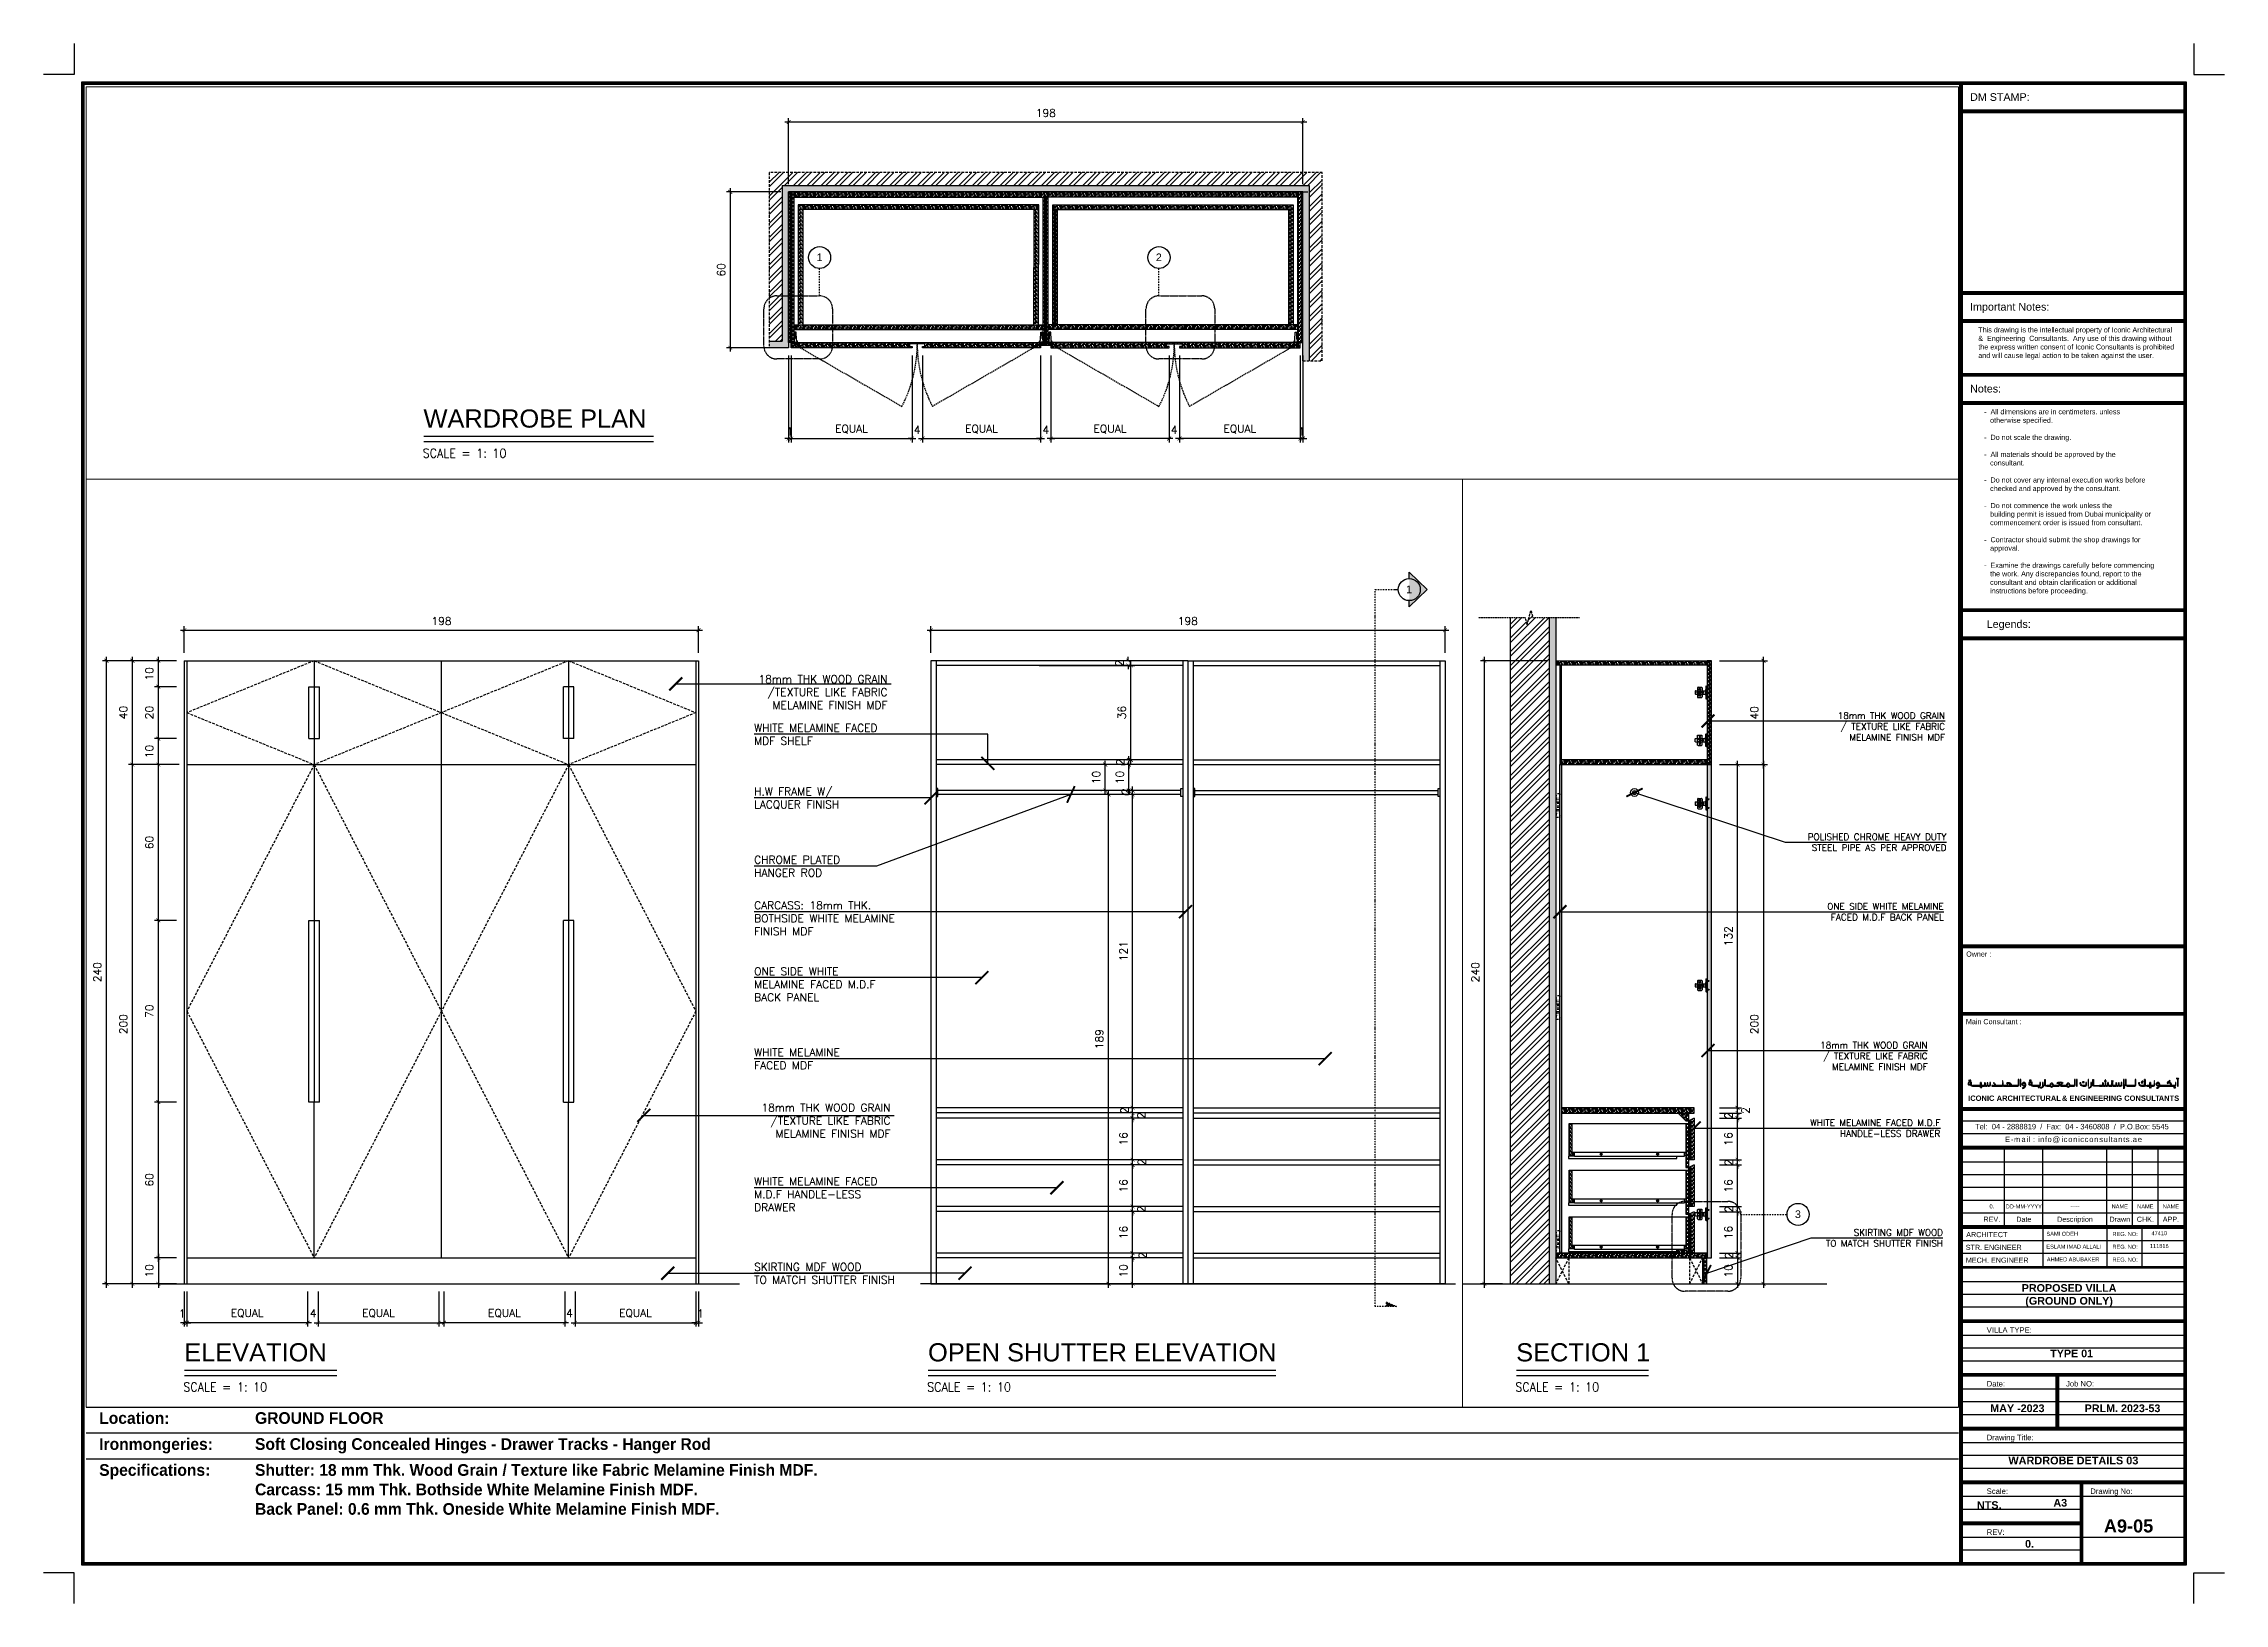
# Paper-space layout '03' of a CAD drawing. Header units: centimetres. Extents: x -37 to 4163, y -2 to 3003.
# The model-space entities are those that its viewports show. They can reach past a viewport. Long polylines and large blocks are cut down to what shows.
import ezdxf
from ezdxf.enums import TextEntityAlignment as Align

# ---------------------------------------------------------------- set-up
doc = ezdxf.new("R2010")
doc.units = ezdxf.units.CM
doc.header["$LTSCALE"] = 100
doc.header["$MEASUREMENT"] = 0
for name, pattern in [('CENTER', [2, 1.25, -0.25, 0.25, -0.25]), ('DASHDOT', [1, 0.5, -0.25, 0, -0.25]), ('HIDDEN', [0.375, 0.25, -0.125])]:
    doc.linetypes.add(name, pattern=pattern)
for name, color, linetype in [('CABINET', 4, 'Continuous'), ('DIM IN', 1, 'Continuous'), ('DM TITLE - A3$0$MTEXT-1', 2, 'Continuous'), ('DM TITLE - A3$0$MTEXT-2', 3, 'Continuous'), ('DM TITLE - A3$0$SHEET', 1, 'Continuous'), ('DM TITLE - A3$0$TITLE LOGO', 7, 'Continuous'), ('HATCH', 1, 'Continuous'), ('HIDDEN', 8, 'HIDDEN'), ('ID_TitleBlock-Text', 3, 'Continuous'), ('M TXT', 2, 'Continuous'), ('MTEXT-2', 3, 'Continuous'), ('PLASTER', 8, 'Continuous'), ('SECTION LINE', 6, 'DASHDOT'), ('TEXT', 3, 'Continuous'), ('WALL SECTION Y-Y FOR XREF$0$TEXT', 3, 'Continuous'), ('WALL-01', 7, 'Continuous'), ('WALL-03', 2, 'Continuous'), ('WALL-04', 1, 'Continuous')]:
    doc.layers.add(name, color=color, linetype=linetype)
doc.styles.add('ART', font='arial.ttf')
doc.styles.add('ART-PS-2', font='arialbd.ttf', dxfattribs={"height": 20})
doc.styles.add('DM TITLE - A3$0$ART-PS-1', font='arial.ttf', dxfattribs={"height": 40})
doc.styles.add('DM TITLE - A3$0$ART-PS-2', font='arialbd.ttf', dxfattribs={"height": 20})
doc.styles.add('ROMANS', font='romans')
doc.styles.add('WALL SECTION Y-Y FOR XREF$0$ART', font='arial.ttf')
doc.styles.add('WALL SECTION Y-Y FOR XREF$0$PL18', font='romans.shx', dxfattribs={"height": 18})
doc.dimstyles.new('AS-17-100', dxfattribs={"dimtxt": 10, "dimasz": 5, "dimexe": 10, "dimexo": 10, "dimgap": 6, "dimtad": 1, "dimtoh": 1, "dimdec": 0, "dimdsep": 46, "dimtxsty": 'ROMANS', "dimblk1": 'ARCHTICK', "dimblk2": 'ARCHTICK', "dimsah": 1, "dimcen": 25, "dimdle": 10, "dimclrd": 1, "dimclre": 1, "dimclrt": 2, "dimadec": 0, "dimazin": 0, "dimtfac": 1, "dimtdec": 0, "dimtofl": 0, "dimtmove": 2, "dimatfit": 3, "dimldrblk": 'ARCHTICK', "dimfxl": 1, "dimtolj": 1, "dimtzin": 0, "dimarcsym": 0})
doc.dimstyles.new('WALL SECTION Y-Y FOR XREF$0$18-MH-100', dxfattribs={"dimtxt": 18, "dimasz": 12, "dimexe": 15, "dimexo": 15, "dimgap": 6, "dimtad": 1, "dimtoh": 1, "dimdec": 0, "dimzin": 0, "dimdsep": 46, "dimtxsty": 'WALL SECTION Y-Y FOR XREF$0$PL18', "dimblk1": 'WALL SECTION Y-Y FOR XREF$0$_ARCHTICK', "dimblk2": 'WALL SECTION Y-Y FOR XREF$0$_ARCHTICK', "dimsah": 1, "dimcen": 25, "dimdle": 15, "dimclrd": 1, "dimclre": 1, "dimclrt": 2, "dimadec": 0, "dimazin": 0, "dimtfac": 1, "dimtdec": 0, "dimtmove": 2, "dimatfit": 3, "dimldrblk": 'WALL SECTION Y-Y FOR XREF$0$_ARCHTICK', "dimfxl": 1, "dimtolj": 1, "dimtzin": 0, "dimarcsym": 0})
pattern_1 = [(180, (-10.9203, 0), (2e-16, 1.5), [2.5, -0.5]), (180, (-10.4203, 0.5), (2e-16, 1.5), [1.5, -0.375, 0.75, -0.375]), (180, (-9.6703, 1), (2e-16, 1.5), [2.5, -0.5])]
pattern_2 = [(180, (-11.9203, 0), (2e-16, 1.5), [2.5, -0.5]), (180, (-11.4203, 0.5), (2e-16, 1.5), [1.5, -0.375, 0.75, -0.375]), (180, (-10.6703, 1), (2e-16, 1.5), [2.5, -0.5])]
pattern_3 = [(180, (518.9876, -1696.143), (2e-16, 1.5), [2.5, -0.5]), (180, (519.4876, -1695.643), (2e-16, 1.5), [1.5, -0.375, 0.75, -0.375]), (180, (520.2376, -1695.143), (2e-16, 1.5), [2.5, -0.5])]
pattern_4 = [(180, (518.9876, -1696.943), (2e-16, 1.5), [2.5, -0.5]), (180, (519.4876, -1696.443), (2e-16, 1.5), [1.5, -0.375, 0.75, -0.375]), (180, (520.2376, -1695.943), (2e-16, 1.5), [2.5, -0.5])]
pattern_5 = [(180, (576.6876, -1696.943), (2e-16, 1.5), [2.5, -0.5]), (180, (577.1876, -1696.443), (2e-16, 1.5), [1.5, -0.375, 0.75, -0.375]), (180, (577.9376, -1695.943), (2e-16, 1.5), [2.5, -0.5])]
pattern_6 = [(180, (748.0618, -1074.8663), (2e-16, 1.5), [2.5, -0.5]), (180, (748.5618, -1074.3663), (2e-16, 1.5), [1.5, -0.375, 0.75, -0.375]), (180, (749.3118, -1073.8663), (2e-16, 1.5), [2.5, -0.5])]
pattern_7 = [(180, (748.0618, -1054.8663), (2e-16, 1.5), [2.5, -0.5]), (180, (748.5618, -1054.3663), (2e-16, 1.5), [1.5, -0.375, 0.75, -0.375]), (180, (749.3118, -1053.8663), (2e-16, 1.5), [2.5, -0.5])]
pattern_8 = [(180, (748.0618, -1055.2663), (2e-16, 1.5), [2.5, -0.5]), (180, (748.5618, -1054.7663), (2e-16, 1.5), [1.5, -0.375, 0.75, -0.375]), (180, (749.3118, -1054.2663), (2e-16, 1.5), [2.5, -0.5])]

psp = doc.layouts.new('03')

# ---------------------------------------------------------------- texts
at = {"layer": 'ID_TitleBlock-Text', "attachment_point": 1}
for s, width, gutter_width, heights, insert, char_height in [('\\pt540.10377;{\\fCentury Gothic|b1|i0|c0|p34;Location: }', 2594.253, 6.25, [0], (70.5, 366.7), 22.504), ('{\\fCentury Gothic|b1|i0|c0|p34;GROUND FLOOR}', 2444.224, 6.25, [0], (370.6, 366.7), 22.504), ('\\pt540.10377;{\\fCentury Gothic|b1|i0|c0|p34;Ironmongeries:}', 2594.253, 6.25, [0], (70.5, 316.6), 22.504), ('{\\fCentury Gothic|b1|i0|c0|p34;Soft Closing Concealed Hinges - Drawer Tracks - Hanger Rod }', 2444.224, 6.25, [0], (370.6, 316.6), 22.504), ('\\pt540.10377;{\\fCentury Gothic|b1|i0|c0|p34;Specifications: }', 2594.253, 6.25, [0], (70.5, 266.6), 22.504), ('{\\fCentury Gothic|b1|i0|c0|p34;Shutter: 18 mm Thk. Wood Grain / Texture like Fabric Melamine Finish MDF.\\PCarcass: 15 mm Thk. Bothside White Melamine Finish MDF.\\PBack Panel: 0.6 mm Thk. Oneside White Melamine Finish MDF.}', 3280.673, 0, [195], (370.6, 266.6), 22.5043)]:
    psp.add_mtext_dynamic_manual_height_columns(s, width=width, gutter_width=gutter_width, heights=heights, dxfattribs=dict(at, insert=insert, char_height=char_height))
at = {"layer": 'MTEXT-2', "style": 'ART-PS-2'}
for s, height, p in [('WARDROBE DETAILS 03', 15, (3872.6, 261.6)), ('NTS.', 15, (3710.5, 175.7)), ('A9-05', 25, (3978.9, 127.5))]:
    psp.add_text(s, height=height, dxfattribs=at).set_placement(p, align=Align.BOTTOM_CENTER)
at = {"layer": 'TEXT', "style": 'ART'}
for s, height, p in [('WARDROBE PLAN', 35.007, (695.1, 2263.3, 0)), ('ELEVATION', 35.01, (234.2, 464.5, 0)), ('OPEN SHUTTER ELEVATION', 35.007, (1666.8, 464.5, 0)), ('SECTION 1', 35.01, (2799.5, 464.5, 0))]:
    psp.add_text(s, height=height, dxfattribs=at).set_placement(p)
at = {"layer": 'TEXT', "style": 'ROMANS', "width": 0.9}
for p in [(693.4, 2205.2, 0), (232.5, 406.4, 0), (1665.1, 406.4, 0), (2797.8, 406.4, 0)]:
    psp.add_text('SCALE = 1: 10', height=17.503, dxfattribs=at).set_placement(p)

msp = doc.modelspace()

# ---------------------------------------------------------------- texts
at = {"layer": 'SECTION LINE', "color": 2, "style": 'ART'}
for s, p in [('1', (632.53, -1844.39)), ('2', (763.17, -1844.39)), ('1', (804.76, -2026.62)), ('3', (1194.09, -2267.29))]:
    msp.add_text(s, height=2.95, dxfattribs=at).set_placement(p, align=Align.MIDDLE_CENTER)
at = {"layer": 'TEXT', "style": 'ROMANS'}
for s, width, insert, char_height, attachment_point in [('18mm THK WOOD GRAIN \\P/TEXTURE LIKE FABRIC \\PMELAMINE FINISH MDF', 108.9032, (603.9, -2059.72), 3, 3), ('18mm THK WOOD GRAIN \\P/ TEXTURE LIKE FABRIC \\PMELAMINE FINISH MDF', 108.9032, (1250.75, -2074), 2.5, 3), ('WHITE MELAMINE FACED MDF SHELF', 56.5377, (552.59, -2078.48), 3, 1), ('H.W FRAME W/ \\PLACQUER FINISH', 108.9032, (552.59, -2102.99), 3, 1), ('POLISHED CHROME HEAVY DUTY \\PSTEEL PIPE AS PER APPROVED', 108.9032, (1251.29, -2120.69), 2.5, 3), ('CHROME PLATED \\PHANGER ROD', 108.9032, (552.59, -2129.3), 3, 1), ('CARCASS: 18mm THK. \\PBOTHSIDE WHITE MELAMINE\\PFINISH MDF', 108.9032, (552.59, -2146.83), 3, 1), ('ONE SIDE WHITE MELAMINE \\PFACED M.D.F BACK PANEL', 108.9032, (1250.27, -2147.47), 2.5, 3), ('ONE SIDE WHITE \\PMELAMINE FACED M.D.F \\PBACK PANEL', 108.9032, (552.59, -2172.24), 3, 1), ('WHITE MELAMINE \\PFACED MDF ', 108.9032, (552.59, -2203.47), 3, 1), ('18mm THK WOOD GRAIN \\P/ TEXTURE LIKE FABRIC \\PMELAMINE FINISH MDF', 108.9032, (1244.04, -2200.93), 2.5, 3), ('18mm THK WOOD GRAIN \\P/TEXTURE LIKE FABRIC \\PMELAMINE FINISH MDF', 108.9032, (605.02, -2224.75), 3, 3), ('\\pt30;WHITE MELAMINE FACED M.D.F\\PHANDLE-LESS DRAWER', 108.9032, (1248.95, -2230.81), 2.5, 3), ('\\pt36;WHITE MELAMINE FACED \\PM.D.F HANDLE-LESS \\PDRAWER', 108.9032, (552.59, -2253.16), 3, 1), ('SKIRTING MDF WOOD\\PTO MATCH SHUTTER FINISH', 108.9032, (1249.95, -2273.11), 2.5, 3), ('SKIRTING MDF WOOD\\PTO MATCH SHUTTER FINISH', 108.9032, (552.59, -2286.09), 3, 1)]:
    msp.add_mtext_dynamic_manual_height_columns(s, width=width, gutter_width=100, heights=[0], dxfattribs=dict(at, insert=insert, char_height=char_height, attachment_point=attachment_point))

# ---------------------------------------------------------------- blocks, each defined once
blk = doc.blocks.new('DM TITLE - A3$0$A$C0F014806')
at = {"color": 20}
for p, q in [((10278, 1288), (10268, 1274)), ((11850, 1337), (11875, 1313)), ((12346, 1389), (12301, 1389)), ((1426, 1035), (1413, 1000)), ((1513, 1215), (1509, 1183)), ((2284, 1190), (2297, 1163)), ((5416, 1026), (5356, 1000)), ((5398, 1062), (5359, 1035)), ((5459, 1000), (5416, 1026)), ((5453, 1051), (5467, 1035)), ((9111, 886), (9111, 873)), ((9111, 873), (9205, 873)), ((9116, 1035), (9116, 1000)), ((9205, 873), (9194, 895)), ((9209, 960), (9199, 947)), ((10180, 1213), (10180, 1201)), ((10180, 1201), (10274, 1201)), ((10274, 1201), (10263, 1222)), ((11939, 1035), (11248, 1035)), ((11703, 1189), (11728, 1164)), ((12153, 1035), (11974, 1035)), ((12301, 999), (12346, 999))]:
    blk.add_line(p, q, dxfattribs=at)
for points in [[(110, 1350), (75, 1350), (75, 1315), (110, 1315)], [(180, 1350), (145, 1350), (145, 1315), (180, 1315)], [(2073, 1304), (2038, 1304), (2038, 1269), (2073, 1269)], [(3657, 1350), (3622, 1350), (3622, 1315), (3657, 1315)], [(3727, 1350), (3692, 1350), (3692, 1315), (3727, 1315)], [(8056, 1306), (8021, 1306), (8021, 1271), (8056, 1271)], [(8092, 1372), (8057, 1372), (8057, 1337), (8092, 1337)], [(8126, 1306), (8091, 1306), (8091, 1271), (8126, 1271)], [(8462, 1306), (8427, 1306), (8427, 1271), (8462, 1271)], [(8532, 1306), (8497, 1306), (8497, 1271), (8532, 1271)], [(10968, 1306), (10933, 1306), (10933, 1271), (10968, 1271)], [(10968, 1306), (10933, 1306), (10933, 1271), (10968, 1271)], [(12346, 1389), (12301, 1389), (12301, 999), (12346, 999)], [(762, 950), (727, 950), (727, 915), (762, 915)], [(832, 950), (797, 950), (797, 915), (832, 915)], [(4177, 950), (4142, 950), (4142, 915), (4177, 915)], [(4247, 950), (4212, 950), (4212, 915), (4247, 915)], [(6768, 1254), (6733, 1254), (6733, 1219), (6768, 1219)], [(6838, 1254), (6803, 1254), (6803, 1219), (6838, 1219)], [(10691, 945), (10656, 945), (10656, 910), (10691, 910)], [(10691, 945), (10656, 945), (10656, 910), (10691, 910)], [(10761, 945), (10726, 945), (10726, 910), (10761, 910)], [(10761, 945), (10726, 945), (10726, 910), (10761, 910)], [(12125, 945), (12090, 945), (12090, 910), (12125, 910)], [(12125, 945), (12090, 945), (12090, 910), (12125, 910)], [(12195, 945), (12160, 945), (12160, 910), (12195, 910)], [(12195, 945), (12160, 945), (12160, 910), (12195, 910)]]:
    blk.add_lwpolyline(points, close=True, dxfattribs=at)
for points in [[(2105, 1000), (2936, 1000, 0.4116766), (3001, 1065), (3001, 1384), (2966, 1384), (2966, 1065, -0.4104933), (2936, 1035), (2575, 1035)], [(4845, 1000), (4582, 1000, -0.4116766), (4517, 1065), (4517, 1384), (4552, 1384), (4552, 1065, 0.4104933), (4582, 1035), (4832, 1035)], [(5981, 1000), (6240, 1000, 0.4116766), (6304, 1065), (6304, 1384), (6269, 1384), (6269, 1065, -0.4104933), (6239, 1035), (5994, 1035)], [(7740, 1000), (7409, 1000, -0.4116766), (7344, 1065), (7344, 1384), (7379, 1384), (7379, 1065, 0.4104933), (7409, 1035), (7740, 1035)], [(9348, 1000), (9798, 1000, 0.4116766), (9863, 1065), (9863, 1384), (9828, 1384), (9828, 1065, -0.4104933), (9798, 1035), (9348, 1035)], [(10407, 1065), (10407, 1384), (10372, 1384), (10372, 1065, -0.4104933), (10342, 1035), (10205, 1035)], [(10372, 1065), (10372, 1384), (10407, 1384), (10407, 1065, 0.4104933), (10437, 1035), (10574, 1035)], [(11974, 1035, 0.5214336), (11775, 1212), (11875, 1313)], [(180, 1236), (180, 1255), (215, 1255), (215, 1065, 0.4104933), (245, 1035), (692, 1035)], [(692, 1000), (244, 1000, -0.4116766), (180, 1065), (180, 1071)], [(793, 1065), (793, 1216), (758, 1216), (758, 1065, -0.4104933), (728, 1035), (280, 1035)], [(280, 1000), (728, 1000, 0.2061118), (775, 1020, 0.2061118)], [(758, 1065), (758, 1216), (793, 1216), (793, 1065, 0.4104933), (823, 1035), (827, 1035)], [(827, 1000), (823, 1000, -0.2061118), (775, 1020, -0.2061118)], [(1028, 1077), (1028, 1203), (993, 1203), (993, 1065, -0.4104933), (963, 1035), (827, 1035)], [(827, 1000), (964, 1000, 0.2423502), (1017, 1027, 0.2423502)], [(1563, 1000), (2010, 1000, 0.2061118), (2058, 1020, 0.2061118)], [(2075, 1065), (2075, 1216), (2040, 1216), (2040, 1065, -0.4104933), (2010, 1035), (1620, 1035)], [(2340, 1035), (2106, 1035, -0.4179437), (2075, 1065), (2075, 1216), (2040, 1216), (2040, 1065)], [(2109, 1000), (2105, 1000, -0.2061118), (2058, 1020, -0.2061118)], [(3389, 1032, -0.4099067), (3239, 870), (3217, 907, 0.4099349), (3344, 993, 0.5798526), (3338, 999, -0.2506946), (3249, 1013, -0.5298209), (3263, 1209, -0.5599927), (3389, 1135), (3389, 1032)], [(3389, 1032), (3389, 1135, 0.5599927), (3263, 1209, 0.5298209), (3249, 1013, 0.2506946), (3338, 999, -0.5798526), (3344, 993, -0.4099349), (3217, 907), (3239, 870, 0.1599061), (3329, 904, 0.1599061)], [(3726, 1236), (3726, 1255), (3761, 1255), (3761, 1065, 0.4104933), (3791, 1035), (4166, 1035)], [(4166, 1000), (3791, 1000, -0.4116766), (3726, 1065), (3726, 1071)], [(3827, 1000), (4202, 1000, 0.4116766), (4266, 1065), (4266, 1216), (4231, 1216), (4231, 1065, -0.4104933), (4201, 1035), (3827, 1035)], [(4399, 1077), (4399, 1027, -0.4489047), (4268, 910), (4265, 877)], [(4434, 1077), (4434, 1027, -0.4623418), (4265, 877, -0.3763802)], [(6769, 1000), (6712, 1002, -0.3538405), (6605, 1212), (6641, 1212)], [(6771, 1035), (6720, 1037, -0.3562232), (6641, 1212)], [(6773, 1000), (6910, 1000, 0.4116766), (6975, 1065), (6975, 1216), (6940, 1216), (6940, 1065, -0.4104933), (6910, 1035), (6771, 1035)], [(7224, 1077), (7224, 1027, -0.4489047), (7092, 910), (7090, 877)], [(7259, 1077), (7259, 1027, -0.4623418), (7090, 877, -0.3763802)], [(7942, 1077), (7942, 1203), (7907, 1203), (7907, 1065, -0.4104933), (7877, 1035), (7740, 1035)], [(7740, 1000), (7877, 1000, 0.2423502), (7930, 1027, 0.2423502)], [(8215, 1077), (8215, 1213), (8250, 1213), (8250, 1083, 0.3861728), (8295, 1035), (8417, 1035)], [(8417, 1000), (8280, 1000, -0.2423502), (8227, 1027, -0.2423502)], [(8497, 1065), (8497, 1216), (8462, 1216), (8462, 1065, -0.4104933), (8432, 1035), (8295, 1035)], [(8295, 1000), (8432, 1000, 0.2061118), (8479, 1020, 0.2061118)], [(8462, 1065), (8462, 1216), (8497, 1216), (8497, 1065, 0.4104933), (8527, 1035), (8663, 1035)], [(8663, 1000), (8526, 1000, -0.2061118), (8479, 1020, -0.2061118)], [(8732, 1077), (8732, 1203), (8697, 1203), (8697, 1065, -0.4104933), (8667, 1035), (8531, 1035)], [(8531, 1000), (8668, 1000, 0.2423502), (8721, 1027, 0.2423502)], [(9145, 891, -0.3157159), (9111, 886, -0.9313616)], [(9255, 1096), (9246, 1078, -0.2800635), (9175, 1035, 345.0566503)], [(9279, 1065), (9277, 1063, -0.2800635), (9175, 1000)], [(10205, 1000), (10146, 1002, -0.3538405), (10040, 1212), (10075, 1212)], [(10205, 1035), (10155, 1037, -0.3562232), (10075, 1212, -2.4638586)], [(10214, 1218, -0.3157159), (10180, 1213, -0.9313616)], [(10205, 1000), (10342, 1000, 0.2061118), (10390, 1020, 0.2061118)], [(10574, 1000), (10437, 1000, -0.2061118), (10390, 1020, -0.2061118)], [(10727, 1065), (10727, 1216), (10692, 1216), (10692, 1065, -0.4104933), (10662, 1035), (10525, 1035)], [(10525, 1000), (10662, 1000, 0.2061118), (10710, 1020, 0.2061118)], [(10692, 1065), (10692, 1216), (10727, 1216), (10727, 1065, 0.4104933), (10757, 1035), (10894, 1035)], [(10894, 1000), (10757, 1000, -0.2061118), (10710, 1020, -0.2061118)], [(10766, 1000), (10903, 1000, 0.4116766), (10968, 1065), (10968, 1216), (10933, 1216), (10933, 1065, -0.4104933), (10903, 1035), (10766, 1035)], [(12153, 1000), (11238, 1000, -0.0691059), (11237, 989, -0.3532208), (11097, 873), (11075, 909, 0.4099349), (11203, 995, 0.5798526), (11196, 1001, -0.2506946), (11108, 1015, -0.5298209), (11122, 1211, -0.5599927), (11248, 1137), (11248, 1035)], [(11939, 1035, 0.6339981), (11728, 1164)]]:
    blk.add_lwpolyline(points, format="xyb", dxfattribs=at)
for points in [[(3123, 998), (3123, 1384), (3088, 1384), (3088, 998), (3123, 998)], [(6426, 998), (6426, 1384), (6391, 1384), (6391, 998), (6426, 998)], [(7095, 998), (7095, 1384), (7060, 1384), (7060, 998), (7095, 998)], [(9178, 1076), (9178, 1384), (9143, 1384), (9143, 1076), (9178, 1076)], [(9290, 1097), (9290, 1384), (9255, 1384), (9255, 1096)], [(11703, 1189), (11850, 1337)], [(180, 1236), (179, 1237), (147, 1254), (121, 1257), (81, 1254), (57, 1224), (43, 1195), (37, 1168), (31, 1140), (39, 1106), (54, 1081), (89, 1069), (131, 1070), (166, 1071), (180, 1071)], [(180, 1190), (160, 1213), (138, 1225), (120, 1226), (96, 1225), (83, 1207), (71, 1185), (66, 1162), (62, 1140), (67, 1118), (74, 1106), (94, 1099), (130, 1100), (165, 1101), (180, 1101)], [(180, 1101), (180, 1190)], [(280, 1035), (713, 1035)], [(713, 1000), (280, 1000)], [(993, 1203), (1028, 1203), (1028, 1077)], [(1028, 1077), (1028, 1203), (993, 1203), (993, 1073)], [(1182, 1077), (1182, 1203), (1147, 1203), (1147, 1077)], [(1336, 1073), (1336, 1213), (1301, 1213), (1301, 1077)], [(1413, 1000), (2010, 1000)], [(1590, 1035), (1426, 1035)], [(1509, 1183), (1533, 1172), (1550, 1156), (1566, 1131), (1579, 1099), (1588, 1060), (1590, 1035)], [(1513, 1215), (1550, 1197), (1573, 1176), (1593, 1145), (1608, 1108), (1618, 1064), (1620, 1035)], [(1590, 1035), (1563, 1035)], [(2010, 1035), (1620, 1035)], [(2284, 1190), (2308, 1202), (2342, 1210), (2378, 1213), (2428, 1211), (2472, 1202), (2511, 1178), (2539, 1150), (2556, 1116), (2569, 1073), (2574, 1042), (2575, 1035)], [(2297, 1163), (2319, 1174), (2342, 1180)], [(2544, 1035), (2455, 1035)], [(2457, 1174), (2461, 1174), (2493, 1154), (2515, 1132), (2528, 1105), (2540, 1066), (2544, 1037), (2544, 1035)], [(3726, 1236), (3725, 1237), (3694, 1254), (3667, 1257), (3627, 1254), (3604, 1224), (3590, 1195), (3584, 1168), (3578, 1140), (3585, 1106), (3601, 1081), (3636, 1069), (3678, 1070), (3713, 1071), (3726, 1071)], [(3726, 1190), (3706, 1213), (3685, 1225), (3667, 1226), (3643, 1225), (3630, 1207), (3618, 1185), (3613, 1162), (3609, 1140), (3614, 1118), (3621, 1106), (3641, 1099), (3677, 1100), (3712, 1101), (3726, 1101)], [(3726, 1101), (3726, 1190)], [(3827, 1035), (4186, 1035)], [(4186, 1000), (3827, 1000)], [(4434, 1073), (4434, 1213), (4399, 1213), (4399, 1077)], [(4832, 1035), (4638, 1035)], [(4638, 1000), (4845, 1000)], [(5011, 1000), (5356, 1000)], [(5359, 1035), (5025, 1035)], [(5398, 1062), (5389, 1070), (5359, 1108), (5338, 1126), (5323, 1138), (5299, 1146), (5252, 1161), (5268, 1209), (5310, 1233), (5357, 1243), (5413, 1247), (5470, 1240), (5518, 1224), (5576, 1188), (5555, 1155), (5453, 1051)], [(5531, 1174), (5431, 1071), (5412, 1091), (5381, 1129), (5357, 1149), (5338, 1165), (5308, 1174), (5290, 1180), (5293, 1189), (5321, 1205), (5361, 1213), (5413, 1217), (5463, 1211), (5505, 1196), (5534, 1179), (5531, 1174)], [(5459, 1000), (5815, 1000)], [(5802, 1035), (5467, 1035)], [(6895, 1000), (6769, 1000)], [(6771, 1035), (6895, 1035)], [(7259, 1073), (7259, 1213), (7224, 1213), (7224, 1077)], [(7907, 1203), (7942, 1203), (7942, 1077)], [(7942, 1077), (7942, 1203), (7907, 1203), (7907, 1073)], [(8096, 1077), (8096, 1203), (8061, 1203), (8061, 1077)], [(8250, 1083), (8250, 1213), (8215, 1213), (8215, 1077)], [(8697, 1203), (8732, 1203), (8732, 1077)], [(8732, 1077), (8732, 1203), (8697, 1203), (8697, 1073)], [(8886, 1077), (8886, 1203), (8851, 1203), (8851, 1077)], [(9040, 1073), (9040, 1213), (9005, 1213), (9005, 1077)], [(9175, 1035), (9116, 1035)], [(9116, 1000), (9175, 1000)], [(9348, 1000), (9331, 1005), (9315, 1018), (9300, 1031), (9279, 1065)], [(9348, 1035), (9319, 1053), (9300, 1071), (9290, 1097)]]:
    blk.add_lwpolyline(points, dxfattribs=at)
for points in [[(12218, 1065), (12218, 1216), (12183, 1216), (12183, 1065, -0.4104933), (12153, 1035), (11974, 1035, 0.5214336), (11775, 1212), (11875, 1313), (11850, 1337), (11703, 1189), (11728, 1164, -0.6339981), (11939, 1035), (11248, 1035), (11248, 1137, 0.5599927), (11122, 1211, 0.5298209), (11108, 1015, 0.2506946), (11196, 1001, -0.5798526), (11203, 995, -0.4099349), (11075, 909), (11097, 873, 0.3532208), (11237, 989, 0.0691059), (11238, 1000), (12154, 1000, 0.4116766)], [(12380, 1474, -0.5123425), (12314, 1457, 0.3168383), (12246, 1439), (12257, 1428, -0.3638196), (12319, 1439, 0.3838783), (12392, 1464)], [(12392, 1464), (12380, 1474, -0.5123425), (12314, 1457, 0.3168383), (12246, 1439), (12257, 1428, -0.3638196), (12319, 1439, 0.3838783)], [(3352, 1135), (3352, 1035, 0.1592411), (3325, 1034, -0.2491908), (3272, 1043, -0.5259878), (3281, 1176, -0.5536177)], [(3352, 1035, 0.1592411), (3325, 1034, -0.2491908), (3272, 1043, -0.5259878), (3281, 1176, -0.5536177), (3352, 1135)], [(11210, 1137), (11210, 1037, 0.1592411), (11184, 1036, -0.2491908), (11131, 1045, -0.5259878), (11140, 1178, -0.5536177)], [(11210, 1037, 0.1592411), (11184, 1036, -0.2491908), (11131, 1045, -0.5259878), (11140, 1178, -0.5536177), (11210, 1137)]]:
    blk.add_lwpolyline(points, format="xyb", close=True, dxfattribs=at)
for centre, radius, start, end in [((10249, 1250), 47.3, 53.09424, 222.10276), ((10249, 1250), 30.9, 53.09424, 296.37665), ((1088, 1092), 96.4, 222.33669, 322.93891), ((1088, 1092), 61.4, 194.58124, 345.41876), ((1242, 1092), 96.4, 217.06109, 348.37363), ((1242, 1092), 61.4, 194.58124, 345.41876), ((8002, 1092), 96.4, 222.33669, 322.93891), ((8002, 1092), 61.4, 194.58124, 345.41876), ((8155, 1092), 96.4, 217.06109, 317.66331), ((8155, 1092), 61.4, 194.58124, 345.41876), ((8792, 1092), 96.4, 222.33669, 322.93891), ((8792, 1092), 61.4, 194.58124, 345.41876), ((8946, 1092), 96.4, 217.06109, 348.37363), ((8946, 1092), 61.4, 194.58124, 345.41876), ((9181, 923), 47.3, 53.09424, 222.10276), ((9181, 923), 30.9, 53.09424, 296.37665)]:
    blk.add_arc(centre, radius, start, end, dxfattribs=at)
for centre, major_axis, ratio in [((2397, 1106), (0, -71), 0.7854068), ((4928, 1060), (0, -81.6), 0.8436498), ((5898, 1060), (0, -81.6), 0.8436498)]:
    blk.add_ellipse(centre, major_axis=major_axis, ratio=ratio, dxfattribs=at)
for points, knots in [([(2342, 1180), (2341, 1178), (2339, 1177), (2334, 1171), (2331, 1167), (2326, 1159), (2323, 1155), (2317, 1142), (2315, 1134), (2312, 1117), (2311, 1109), (2312, 1092), (2314, 1083), (2319, 1067), (2322, 1059), (2330, 1046), (2334, 1041), (2339, 1036), (2339, 1035), (2340, 1035)], [3.8100186, 3.8100186, 3.8100186, 3.8100186, 3.881833, 3.881833, 4.0483318, 4.0483318, 4.2148305, 4.2148305, 4.4954519, 4.4954519, 4.7760732, 4.7760732, 5.0566946, 5.0566946, 5.3373159, 5.3373159, 5.5510902, 5.5510902, 5.5765545, 5.5765545, 5.5765545, 5.5765545]), ([(2455, 1035), (2457, 1036), (2458, 1038), (2463, 1044), (2466, 1048), (2473, 1059), (2476, 1067), (2481, 1082), (2482, 1090), (2483, 1106), (2483, 1114), (2481, 1129), (2479, 1137), (2473, 1152), (2469, 1159), (2463, 1169), (2460, 1172), (2457, 1174)], [6.9898166, 6.9898166, 6.9898166, 6.9898166, 7.0733229, 7.0733229, 7.2419229, 7.2419229, 7.5027135, 7.5027135, 7.7635042, 7.7635042, 8.0242949, 8.0242949, 8.2850855, 8.2850855, 8.5458762, 8.5458762, 8.6755501, 8.6755501, 8.6755501, 8.6755501]), ([(5025, 1035), (5025, 1036), (5025, 1038), (5027, 1048), (5028, 1058), (5027, 1077), (5025, 1086), (5020, 1104), (5016, 1113), (5008, 1127), (5003, 1134), (4993, 1145), (4988, 1150), (4977, 1158), (4971, 1161), (4960, 1166), (4955, 1168), (4943, 1171), (4936, 1172), (4924, 1172), (4918, 1171), (4906, 1169), (4900, 1167), (4889, 1163), (4883, 1160), (4873, 1153), (4868, 1149), (4860, 1141), (4855, 1136), (4848, 1126), (4845, 1121), (4839, 1110), (4837, 1104), (4832, 1089), (4831, 1079), (4829, 1060), (4830, 1050), (4831, 1039), (4832, 1037), (4832, 1035)], [7.6117543, 7.6117543, 7.6117543, 7.6117543, 7.6566559, 7.6566559, 7.920474, 7.920474, 8.1842921, 8.1842921, 8.4481102, 8.4481102, 8.6630457, 8.6630457, 8.8779812, 8.8779812, 9.0540087, 9.0540087, 9.2300361, 9.2300361, 9.4060636, 9.4060636, 9.582091, 9.582091, 9.7581185, 9.7581185, 9.9341459, 9.9341459, 10.1101734, 10.1101734, 10.2862008, 10.2862008, 10.4622283, 10.4622283, 10.6382557, 10.6382557, 10.9076221, 10.9076221, 11.1769884, 11.1769884, 11.2378015, 11.2378015, 11.2378015, 11.2378015]), ([(4845, 1000), (4848, 996), (4850, 992), (4857, 983), (4861, 978), (4872, 968), (4877, 964), (4890, 957), (4896, 954), (4908, 951), (4914, 950), (4922, 949), (4925, 949), (4928, 949), (4932, 949), (4936, 949), (4946, 950), (4952, 951), (4963, 955), (4968, 958), (4978, 963), (4983, 967), (4992, 974), (4996, 978), (5003, 987), (5007, 992), (5010, 998), (5011, 999), (5011, 1000)], [5.3081516, 5.3081516, 5.3081516, 5.3081516, 5.4325358, 5.4325358, 5.6324363, 5.6324363, 5.8323369, 5.8323369, 6.0322374, 6.0322374, 6.196266, 6.196266, 6.2831853, 6.2831853, 6.2831853, 6.396255, 6.396255, 6.5623521, 6.5623521, 6.7284493, 6.7284493, 6.8945464, 6.8945464, 7.0606435, 7.0606435, 7.2267406, 7.2267406, 7.2582165, 7.2582165, 7.2582165, 7.2582165]), ([(5994, 1035), (5995, 1036), (5995, 1038), (5997, 1048), (5997, 1058), (5996, 1077), (5995, 1086), (5989, 1104), (5986, 1113), (5977, 1127), (5973, 1134), (5963, 1145), (5958, 1150), (5946, 1158), (5941, 1161), (5930, 1166), (5924, 1168), (5912, 1171), (5906, 1172), (5894, 1172), (5888, 1171), (5876, 1169), (5870, 1167), (5858, 1163), (5853, 1160), (5843, 1153), (5838, 1149), (5829, 1141), (5825, 1136), (5818, 1126), (5815, 1121), (5809, 1110), (5807, 1104), (5802, 1089), (5800, 1079), (5799, 1060), (5799, 1050), (5801, 1039), (5801, 1037), (5802, 1035)], [7.6117543, 7.6117543, 7.6117543, 7.6117543, 7.6566559, 7.6566559, 7.920474, 7.920474, 8.1842921, 8.1842921, 8.4481102, 8.4481102, 8.6630457, 8.6630457, 8.8779812, 8.8779812, 9.0540087, 9.0540087, 9.2300361, 9.2300361, 9.4060636, 9.4060636, 9.582091, 9.582091, 9.7581185, 9.7581185, 9.9341459, 9.9341459, 10.1101734, 10.1101734, 10.2862008, 10.2862008, 10.4622283, 10.4622283, 10.6382557, 10.6382557, 10.9076221, 10.9076221, 11.1769884, 11.1769884, 11.2378015, 11.2378015, 11.2378015, 11.2378015]), ([(5815, 1000), (5817, 996), (5820, 992), (5826, 983), (5831, 978), (5841, 968), (5847, 964), (5859, 957), (5866, 954), (5878, 951), (5883, 950), (5892, 949), (5895, 949), (5898, 949), (5902, 949), (5906, 949), (5916, 950), (5921, 951), (5932, 955), (5937, 958), (5948, 963), (5952, 967), (5961, 974), (5965, 978), (5973, 987), (5976, 992), (5980, 998), (5981, 999), (5981, 1000)], [5.3081516, 5.3081516, 5.3081516, 5.3081516, 5.4325358, 5.4325358, 5.6324363, 5.6324363, 5.8323369, 5.8323369, 6.0322374, 6.0322374, 6.196266, 6.196266, 6.2831853, 6.2831853, 6.2831853, 6.396255, 6.396255, 6.5623521, 6.5623521, 6.7284493, 6.7284493, 6.8945464, 6.8945464, 7.0606435, 7.0606435, 7.2267406, 7.2267406, 7.2582165, 7.2582165, 7.2582165, 7.2582165])]:
    blk.add_open_spline(points, degree=3, knots=knots, dxfattribs=at)
at = {"layer": 'DM TITLE - A3$0$MTEXT-2', "color": 20, "style": 'DM TITLE - A3$0$ART-PS-2'}
for s, p in [('ICONIC', (801, 40)), ('ARCHITECTURAL ', (3645, 40)), ('& ENGINEERING ', (7352, 40)), ('CONSUL', (10109, 40)), ('T', (11128, 40)), ('ANTS', (11807, 40))]:
    blk.add_text(s, height=315, dxfattribs=at).set_placement(p, align=Align.BOTTOM_CENTER)
blk = doc.blocks.new('DM TITLE - A3')
at = {"color": 20}
blk.add_line((3687.3, 1019.8), (4114, 1019.8), dxfattribs=at)
at = {"layer": 'Defpoints', "color": 250}
for points in [[(3687.3, 997.1), (4114, 997.1)], [(3687.3, 972.4), (4114, 972.4)], [(3687.3, 687.7), (4114, 687.7)], [(3687.3, 663.1), (4114, 663.1)], [(3687.3, 638.4), (4114, 638.4)], [(3687.3, 584.2), (4114, 584.2)], [(3687.3, 559.6), (4114, 559.6)], [(3687.3, 534.9), (4114, 534.9)], [(3687.3, 480.7), (3867.6, 480.7)], [(3872.5, 480.7), (4114, 480.7)], [(3687.3, 456.1), (3867.6, 456.1)], [(3687.3, 431.4), (3867.6, 431.4)], [(3872.5, 456.1), (4114, 456.1)], [(3872.5, 431.4), (4114, 431.4)], [(3687.3, 377.2), (4114, 377.2)], [(3687.3, 352.6), (4114, 352.6)], [(3687.3, 328), (4114, 328)], [(3687.3, 273.8), (3914.4, 273.8)], [(3919.3, 273.8), (4114, 273.8)], [(3687.3, 249.1), (3914.4, 249.1)], [(3687.3, 194.9), (3914.4, 194.9)], [(3687.3, 170.3), (3914.4, 170.3)], [(3919.3, 194.9), (4114, 194.9)]]:
    blk.add_lwpolyline(points, dxfattribs=at)
at = {"layer": 'DM TITLE - A3$0$SHEET'}
for p, q in [((3682.4, 2993.7), (3682.4, 145.6)), ((3687.3, 2993.7), (3687.3, 145.6)), ((3769, 795), (3769, 942.9)), ((3842.9, 795), (3842.9, 942.9)), ((3966.1, 795), (3966.1, 942.9)), ((4015.4, 795), (4015.4, 942.9)), ((4064.7, 795), (4064.7, 942.9)), ((3867.6, 510.3), (3867.6, 406.8)), ((3872.5, 510.3), (3872.5, 406.8))]:
    blk.add_line(p, q, dxfattribs=at)
for points in [[(51.4, 3072), (51.4, 3012.8), (-7.8, 3012.8)], [(4133.1, 3072), (4133.1, 3012.8), (4192.2, 3012.8)], [(3687.3, 2944.4), (4114, 2944.4)], [(3687.3, 2939.5), (4114, 2939.5)], [(3687.3, 2594.5), (4114, 2594.5)], [(3687.3, 2589.6), (4114, 2589.6)], [(3687.3, 2540.3), (4114, 2540.3)], [(3687.3, 2535.4), (4114, 2535.4)], [(3687.3, 2436.8), (4114, 2436.8)], [(3687.3, 2431.9), (4114, 2431.9)], [(3687.3, 2382.6), (4114, 2382.6)], [(3687.3, 2377.7), (4114, 2377.7)], [(3687.3, 1983.5), (4114, 1983.5)], [(3687.3, 1978.5), (4114, 1978.5)], [(3687.3, 1929.3), (4114, 1929.3)], [(3687.3, 1924.3), (4114, 1924.3)], [(3687.3, 1336), (4114, 1336)], [(3687.3, 1331.1), (4114, 1331.1)], [(3687.3, 1205.9), (4114, 1205.9)], [(3687.3, 1200.9), (4114, 1200.9)], [(3687.3, 1022.3), (4114, 1022.3)], [(3687.3, 1017.4), (4114, 1017.4)], [(3687.3, 947.8), (4114, 947.8)], [(3687.3, 942.9), (4114, 942.9)], [(3687.3, 918.2), (4114, 918.2)], [(3687.3, 893.6), (4114, 893.6)], [(3687.3, 868.9), (4114, 868.9)], [(3687.3, 844.3), (4114, 844.3)], [(3687.3, 819.7), (4114, 819.7)], [(3687.3, 795), (4114, 795)], [(3687.3, 791.2), (4114, 791.2)], [(3687.3, 790.1), (4114, 790.1)], [(3687.3, 766.5), (4114, 766.5)], [(3687.3, 741.9), (4114, 741.9)], [(3687.3, 613.8), (4114, 613.8)], [(3687.3, 608.9), (4114, 608.9)], [(3687.3, 510.3), (4114, 510.3)], [(3687.3, 505.4), (4114, 505.4)], [(3687.3, 406.8), (4114, 406.8)], [(3687.3, 401.9), (4114, 401.9)], [(3687.3, 303.3), (4114, 303.3)], [(3687.3, 298.4), (4114, 298.4)], [(3914.4, 298.4), (3914.4, 145.6)], [(3919.3, 298.4), (3919.3, 145.6)], [(3687.3, 224.5), (3914.4, 224.5)], [(3687.3, 219.5), (3914.4, 219.5)], [(51.4, 67.3), (51.4, 126.5), (-7.8, 126.5)], [(4133.1, 67.3), (4133.1, 126.5), (4192.2, 126.5)]]:
    blk.add_lwpolyline(points, dxfattribs=at)
for points in [[(65.6, 2998.6), (4118.9, 2998.6), (4118.9, 140.7), (65.6, 140.7)], [(70.5, 2993.7), (4114, 2993.7), (4114, 145.6), (70.5, 145.6)]]:
    blk.add_lwpolyline(points, close=True, dxfattribs=at)
at = {"layer": 'DM TITLE - A3$0$SHEET', "const_width": 4.93}
blk.add_lwpolyline([(68.1, 2996.2), (4116.4, 2996.2), (4116.4, 143.2), (68.1, 143.2)], close=True, dxfattribs=at)
for points in [[(3684.9, 2993.7), (3684.9, 145.6)], [(3687.3, 2941.9), (4114, 2941.9)], [(3687.3, 2592.1), (4114, 2592.1)], [(3687.3, 2537.9), (4114, 2537.9)], [(3687.3, 2434.4), (4114, 2434.4)], [(3687.3, 2380.2), (4114, 2380.2)], [(3687.3, 1981), (4114, 1981)], [(3687.3, 1926.8), (4114, 1926.8)], [(3687.3, 1333.6), (4114, 1333.6)], [(3687.3, 1203.4), (4114, 1203.4)], [(3687.3, 1019.8), (4114, 1019.8)], [(3687.3, 945.3), (4114, 945.3)], [(3687.3, 792.6), (4114, 792.6)], [(3687.3, 714.8), (4114, 714.8)], [(3687.3, 611.3), (4114, 611.3)], [(3687.3, 507.8), (4114, 507.8)], [(3870, 510.3), (3870, 406.8)], [(3687.3, 404.3), (4114, 404.3)], [(3687.3, 300.9), (4114, 300.9)], [(3916.8, 298.4), (3916.8, 145.6)], [(3687.3, 222), (3914.4, 222)]]:
    blk.add_lwpolyline(points, dxfattribs=at)
at = {"layer": 'DM TITLE - A3$0$TITLE LOGO', "color": 1}
for p, q in [((3842.9, 791.2), (3842.9, 714.8)), ((3966.1, 791.2), (3966.1, 714.8)), ((4033, 791.2), (4033, 712.3))]:
    blk.add_line(p, q, dxfattribs=at)
at = {"layer": 'DM TITLE - A3$0$TITLE LOGO', "color": 20, "xscale": 0.03283918365200329, "yscale": 0.03283918365200329, "zscale": 0.03283918365200329}
blk.add_blockref('DM TITLE - A3$0$A$C0F014806', (3697.8, 1030.9), dxfattribs=at)
at = {"layer": 'DM TITLE - A3$0$MTEXT-1', "color": 3, "style": 'DM TITLE - A3$0$ART-PS-1'}
for s, height, p in [('DM STAMP:', 14.78, (3702.5, 2969.1)), ('Important Notes:', 14.784, (3702.5, 2565)), ('Notes:', 14.78, (3702.5, 2407.3)), ('Legends:', 14.78, (3734.5, 1953.9))]:
    blk.add_text(s, height=height, dxfattribs=at).set_placement(p, align=Align.MIDDLE_LEFT)
for s, height, p in [('Owner :', 9.86, (3719.1, 1318.2)), ('Main Consultant :', 9.856, (3748, 1188)), ('REV.', 9.86, (3744.4, 807.3)), ('Date', 9.86, (3806, 807.3)), ('Description', 9.856, (3904.5, 807.3)), ('Drawn', 9.86, (3990.8, 807.3)), ('CHK.', 9.86, (4040, 807.3)), ('APP.', 9.86, (4089.3, 807.3))]:
    blk.add_text(s, height=height, dxfattribs=at).set_placement(p, align=Align.MIDDLE_CENTER)
at = {"layer": 'DM TITLE - A3$0$MTEXT-1', "style": 'DM TITLE - A3$0$ART-PS-1'}
for s, p in [('VILLA TYPE:', (3734.5, 585.5)), ('Date:', (3734.5, 482)), ('Job NO:', (3887.3, 482)), ('Drawing Title:', (3734.5, 378.5)), ('Scale:', (3734.5, 275)), ('Drawing No:', (3934.1, 275)), ('REV:', (3734.5, 196.2))]:
    blk.add_text(s, height=10.56, dxfattribs=at).set_placement(p, align=Align.BOTTOM_LEFT)
at = {"layer": 'DM TITLE - A3$0$MTEXT-1', "char_height": 10.56, "width": 419.78, "attachment_point": 4, "style": 'DM TITLE - A3$0$ART-PS-1'}
for s, insert in [('{\\W0.98;Tel:  04 - 2888819  /  Fax:  \\Q1.2;04 - 3460808  /  \\Q0;P.O.Box: 5545 }', (3712.2, 985.7)), ('{\\fArial|b0|i0|c0|p34;\\W0.98;\\T1.2;E-mail : info@iconicconsultants.ae}', (3769.7, 960.2))]:
    blk.add_mtext(s, dxfattribs=dict(at, insert=insert))
at = {"layer": 'DM TITLE - A3$0$MTEXT-2', "color": 2, "style": 'DM TITLE - A3$0$ART-PS-1'}
for s, p in [('0.', (3744.4, 832)), ('DD-MM-YYYY', (3806, 832)), ('-----', (3904.5, 832)), ('NAME', (3990.8, 832)), ('NAME', (4040, 832)), ('NAME', (4089.3, 832)), ('111816', (4066.9, 755.8)), ('47410', (4066.9, 780.5))]:
    blk.add_text(s, height=7.74, dxfattribs=at).set_placement(p, align=Align.MIDDLE_CENTER)
at = {"layer": 'DM TITLE - A3$0$MTEXT-2', "style": 'DM TITLE - A3$0$ART-PS-1'}
for s, height, p in [('STR. ENGINEER', 9.916, (3748, 753.2)), ('ARCHITECT', 9.92, (3734.7, 777.8)), ('REG. NO:', 7.74, (4001, 778.9)), ('REG. NO:', 7.74, (4001, 754.3)), ('MECH. ENGINEER', 9.916, (3754.7, 728.5)), ('REG. NO:', 7.74, (4001, 729.6))]:
    blk.add_text(s, height=height, dxfattribs=at).set_placement(p, align=Align.MIDDLE_CENTER)
at = {"layer": 'DM TITLE - A3$0$MTEXT-2', "color": 2, "style": 'DM TITLE - A3$0$ART-PS-1'}
for s, height, p in [('SAMI ODEH', 7.74, (3849.6, 775.4)), ('ESLAM IMAD ALLALI', 7.744, (3849.4, 750.8)), ('AHMED ABUBAKER', 7.744, (3850.3, 726.2))]:
    blk.add_text(s, height=height, dxfattribs=at).set_placement(p)
at = {"layer": 'DM TITLE - A3$0$MTEXT-2', "style": 'DM TITLE - A3$0$ART-PS-2'}
for s, height, p in [('PROPOSED VILLA', 14.784, (3893.2, 663.1)), ('(GROUND ONLY)', 14.784, (3893.2, 638.4)), ('TYPE 01', 14.78, (3898.1, 537)), ('MAY -2023', 14.78, (3793.6, 431.4)), (' PRLM. 2023-53', 14.784, (3993.2, 431.4)), ('A3', 14.78, (3876.2, 249.4)), ('0.', 14.78, (3817, 170.3))]:
    blk.add_text(s, height=height, dxfattribs=at).set_placement(p, align=Align.BOTTOM_CENTER)
at = {"layer": 'DM TITLE - A3$0$MTEXT-2', "attachment_point": 1, "style": 'DM TITLE - A3$0$ART-PS-1'}
for s, insert, char_height, width in [('This drawing is the intellectual property of Iconic Architectural &  Engineering  Consultants.  Any use of this drawing without the express written consent of Iconic Consultants is prohibited and will cause legal action to be taken^Iagainst the user.', (3718.3, 2525.5), 9.8559, 378.346), ('-  All dimensions are in centimeters. unless\\P   otherwise specified.\\P\\P-  Do not scale the drawing.\\P\\P-  All materials should be approved by the\\P   consultant. \\P\\P-  Do not cover any internal execution works before \\P   checked and approved by the consultant. \\P\\P-  Do not commence the work unless the  \\P   building permit is issued from Dubai municipality or\\P   commencement order is issued from consultant. \\P\\P-  Contractor should submit the shop drawings for\\P   approval. \\P\\P-  Examine the drawings carefully before commencing\\P   the work. Any discrepancies found, report to the\\P   consultant and obtain clarification or additional\\P   instructions before proceeding.', (3729.6, 2367.8), 9.856, 366.898)]:
    blk.add_mtext(s, dxfattribs=dict(at, insert=insert, char_height=char_height, width=width))
blk = doc.blocks.new('_ARCHTICK')
at = {"color": 0, "linetype": 'ByBlock', "const_width": 0.15}
blk.add_lwpolyline([(-0.5, -0.5), (0.5, 0.5)], dxfattribs=at)
blk = doc.blocks.new('*D279')
at = {"layer": 'Defpoints', "color": 0, "transparency": 16777216}
for p in [(620.62, -1819.2), (598.12, -1879.2), (621.62, -1879.2)]:
    blk.add_point(p, dxfattribs=at)
at = {"layer": 'DIM IN', "color": 1, "lineweight": -2, "transparency": 16777216}
for p, q in [((617.62, -1819.2), (596.62, -1819.2)), ((598.12, -1817.7), (598.12, -1880.7)), ((618.62, -1879.2), (596.62, -1879.2))]:
    blk.add_line(p, q, dxfattribs=at)
at = {"layer": 'DIM IN', "color": 1, "lineweight": -2, "transparency": 16777216, "xscale": 1.5, "yscale": 1.5, "zscale": 1.5}
for p, rotation in [((598.12, -1819.2), 90), ((598.12, -1879.2), 270)]:
    blk.add_blockref('_ARCHTICK', p, dxfattribs=dict(at, rotation=rotation))
at = {"layer": 'DIM IN', "color": 2, "transparency": 16777216, "insert": (594.62, -1849.2), "char_height": 3, "attachment_point": 5, "rotation": 90, "style": 'ROMANS'}
blk.add_mtext('\\A1;60', dxfattribs=at)
blk = doc.blocks.new('*D280')
at = {"layer": 'Defpoints', "color": 0, "transparency": 16777216}
for p in [(620.62, -1879.2), (621.62, -1879.2), (621.62, -1914.2)]:
    blk.add_point(p, dxfattribs=at)
at = {"layer": 'DIM IN', "color": 1, "lineweight": -2, "transparency": 16777216}
for p, q in [((620.62, -1882.2), (620.62, -1915.7)), ((621.62, -1882.2), (621.62, -1915.7)), ((620.62, -1914.2), (619.12, -1914.2)), ((621.62, -1914.2), (623.12, -1914.2))]:
    blk.add_line(p, q, dxfattribs=at)
at = {"layer": 'DIM IN', "color": 1, "lineweight": -2, "transparency": 16777216, "xscale": 1.5, "yscale": 1.5, "zscale": 1.5}
blk.add_blockref('_ARCHTICK', (620.62, -1914.2), dxfattribs=at)
at = {"layer": 'DIM IN', "color": 1, "lineweight": -2, "transparency": 16777216, "xscale": 1.5, "yscale": 1.5, "zscale": 1.5, "rotation": 180}
blk.add_blockref('_ARCHTICK', (621.62, -1914.2), dxfattribs=at)
at = {"layer": 'DIM IN', "color": 2, "transparency": 16777216, "insert": (621.12, -1911.47), "char_height": 3, "attachment_point": 5, "style": 'ROMANS'}
blk.add_mtext('\\A1;1', dxfattribs=at)
blk = doc.blocks.new('*D281')
at = {"layer": 'Defpoints', "color": 0, "transparency": 16777216}
for p in [(621.62, -1879.2), (668.12, -1879.2), (668.12, -1914.2)]:
    blk.add_point(p, dxfattribs=at)
at = {"layer": 'DIM IN', "color": 1, "lineweight": -2, "transparency": 16777216}
for p, q in [((621.62, -1882.2), (621.62, -1915.7)), ((668.12, -1882.2), (668.12, -1915.7)), ((620.12, -1914.2), (669.62, -1914.2))]:
    blk.add_line(p, q, dxfattribs=at)
at = {"layer": 'DIM IN', "color": 1, "lineweight": -2, "transparency": 16777216, "xscale": 1.5, "yscale": 1.5, "zscale": 1.5, "rotation": 180}
blk.add_blockref('_ARCHTICK', (621.62, -1914.2), dxfattribs=at)
at = {"layer": 'DIM IN', "color": 1, "lineweight": -2, "transparency": 16777216, "xscale": 1.5, "yscale": 1.5, "zscale": 1.5}
blk.add_blockref('_ARCHTICK', (668.12, -1914.2), dxfattribs=at)
at = {"layer": 'DIM IN', "color": 2, "transparency": 16777216, "insert": (644.87, -1910.56), "char_height": 3, "attachment_point": 5, "style": 'ROMANS'}
blk.add_mtext('\\A1;EQUAL', dxfattribs=at)
blk = doc.blocks.new('*D282')
at = {"layer": 'Defpoints', "color": 0, "transparency": 16777216}
for p in [(668.12, -1879.2), (672.12, -1879.2), (672.12, -1914.2)]:
    blk.add_point(p, dxfattribs=at)
at = {"layer": 'DIM IN', "color": 1, "lineweight": -2, "transparency": 16777216}
for p, q in [((668.12, -1882.2), (668.12, -1915.7)), ((672.12, -1882.2), (672.12, -1915.7)), ((668.12, -1914.2), (666.62, -1914.2)), ((672.12, -1914.2), (673.62, -1914.2))]:
    blk.add_line(p, q, dxfattribs=at)
at = {"layer": 'DIM IN', "color": 1, "lineweight": -2, "transparency": 16777216, "xscale": 1.5, "yscale": 1.5, "zscale": 1.5}
blk.add_blockref('_ARCHTICK', (668.12, -1914.2), dxfattribs=at)
at = {"layer": 'DIM IN', "color": 1, "lineweight": -2, "transparency": 16777216, "xscale": 1.5, "yscale": 1.5, "zscale": 1.5, "rotation": 180}
blk.add_blockref('_ARCHTICK', (672.12, -1914.2), dxfattribs=at)
at = {"layer": 'DIM IN', "color": 2, "transparency": 16777216, "insert": (670.12, -1910.84), "char_height": 3, "attachment_point": 5, "style": 'ROMANS'}
blk.add_mtext('\\A1;4', dxfattribs=at)
blk = doc.blocks.new('*D283')
at = {"layer": 'Defpoints', "color": 0, "transparency": 16777216}
for p in [(672.12, -1879.2), (717.62, -1879.2), (717.62, -1914.2)]:
    blk.add_point(p, dxfattribs=at)
at = {"layer": 'DIM IN', "color": 1, "lineweight": -2, "transparency": 16777216}
for p, q in [((672.12, -1882.2), (672.12, -1915.7)), ((717.62, -1882.2), (717.62, -1915.7)), ((670.62, -1914.2), (719.12, -1914.2))]:
    blk.add_line(p, q, dxfattribs=at)
at = {"layer": 'DIM IN', "color": 1, "lineweight": -2, "transparency": 16777216, "xscale": 1.5, "yscale": 1.5, "zscale": 1.5, "rotation": 180}
blk.add_blockref('_ARCHTICK', (672.12, -1914.2), dxfattribs=at)
at = {"layer": 'DIM IN', "color": 1, "lineweight": -2, "transparency": 16777216, "xscale": 1.5, "yscale": 1.5, "zscale": 1.5}
blk.add_blockref('_ARCHTICK', (717.62, -1914.2), dxfattribs=at)
at = {"layer": 'DIM IN', "color": 2, "transparency": 16777216, "insert": (694.87, -1910.56), "char_height": 3, "attachment_point": 5, "style": 'ROMANS'}
blk.add_mtext('\\A1;EQUAL', dxfattribs=at)
blk = doc.blocks.new('*D109')
at = {"layer": 'Defpoints', "color": 0, "transparency": 16777216}
for p in [(717.62, -1879.2), (721.62, -1879.2), (721.62, -1914.2)]:
    blk.add_point(p, dxfattribs=at)
at = {"layer": 'DIM IN', "color": 1, "lineweight": -2, "transparency": 16777216}
for p, q in [((717.62, -1882.2), (717.62, -1915.7)), ((721.62, -1882.2), (721.62, -1915.7)), ((717.62, -1914.2), (716.12, -1914.2)), ((721.62, -1914.2), (723.12, -1914.2))]:
    blk.add_line(p, q, dxfattribs=at)
at = {"layer": 'DIM IN', "color": 1, "lineweight": -2, "transparency": 16777216, "xscale": 1.5, "yscale": 1.5, "zscale": 1.5}
blk.add_blockref('_ARCHTICK', (717.62, -1914.2), dxfattribs=at)
at = {"layer": 'DIM IN', "color": 1, "lineweight": -2, "transparency": 16777216, "xscale": 1.5, "yscale": 1.5, "zscale": 1.5, "rotation": 180}
blk.add_blockref('_ARCHTICK', (721.62, -1914.2), dxfattribs=at)
at = {"layer": 'DIM IN', "color": 2, "transparency": 16777216, "insert": (719.62, -1910.84), "char_height": 3, "attachment_point": 5, "style": 'ROMANS'}
blk.add_mtext('\\A1;4', dxfattribs=at)
blk = doc.blocks.new('*D110')
at = {"layer": 'Defpoints', "color": 0, "transparency": 16777216}
for p in [(313.1, -2094.12), (333.1, -2094.12), (333.1, -2294.12)]:
    blk.add_point(p, dxfattribs=at)
at = {"layer": 'DIM IN', "color": 1, "lineweight": -2, "transparency": 16777216}
for p, q in [((330.1, -2094.12), (311.6, -2094.12)), ((313.1, -2295.62), (313.1, -2092.62)), ((330.1, -2294.12), (311.6, -2294.12))]:
    blk.add_line(p, q, dxfattribs=at)
at = {"layer": 'DIM IN', "color": 1, "lineweight": -2, "transparency": 16777216, "xscale": 1.5, "yscale": 1.5, "zscale": 1.5}
for p, rotation in [((313.1, -2094.12), 90), ((313.1, -2294.12), 270)]:
    blk.add_blockref('_ARCHTICK', p, dxfattribs=dict(at, rotation=rotation))
at = {"layer": 'DIM IN', "color": 2, "transparency": 16777216, "insert": (309.6, -2194.12), "char_height": 3, "attachment_point": 5, "rotation": 90, "style": 'ROMANS'}
blk.add_mtext('\\A1;200', dxfattribs=at)
blk = doc.blocks.new('*D111')
at = {"layer": 'Defpoints', "color": 0, "transparency": 16777216}
for p in [(323.1, -2154.12), (333.1, -2154.12), (333.1, -2224.12)]:
    blk.add_point(p, dxfattribs=at)
at = {"layer": 'DIM IN', "color": 1, "lineweight": -2, "transparency": 16777216}
for p, q in [((330.1, -2154.12), (321.6, -2154.12)), ((323.1, -2225.62), (323.1, -2152.62)), ((330.1, -2224.12), (321.6, -2224.12))]:
    blk.add_line(p, q, dxfattribs=at)
at = {"layer": 'DIM IN', "color": 1, "lineweight": -2, "transparency": 16777216, "xscale": 1.5, "yscale": 1.5, "zscale": 1.5}
for p, rotation in [((323.1, -2154.12), 90), ((323.1, -2224.12), 270)]:
    blk.add_blockref('_ARCHTICK', p, dxfattribs=dict(at, rotation=rotation))
at = {"layer": 'DIM IN', "color": 2, "transparency": 16777216, "insert": (319.6, -2189.12), "char_height": 3, "attachment_point": 5, "rotation": 90, "style": 'ROMANS'}
blk.add_mtext('\\A1;70', dxfattribs=at)
blk = doc.blocks.new('*D112')
at = {"layer": 'Defpoints', "color": 0, "transparency": 16777216}
for p in [(303.1, -2054.12), (333.1, -2054.12), (333.1, -2294.12)]:
    blk.add_point(p, dxfattribs=at)
at = {"layer": 'DIM IN', "color": 1, "lineweight": -2, "transparency": 16777216}
for p, q in [((330.1, -2054.12), (301.6, -2054.12)), ((303.1, -2295.62), (303.1, -2052.62)), ((330.1, -2294.12), (301.6, -2294.12))]:
    blk.add_line(p, q, dxfattribs=at)
at = {"layer": 'DIM IN', "color": 1, "lineweight": -2, "transparency": 16777216, "xscale": 1.5, "yscale": 1.5, "zscale": 1.5}
for p, rotation in [((303.1, -2054.12), 90), ((303.1, -2294.12), 270)]:
    blk.add_blockref('_ARCHTICK', p, dxfattribs=dict(at, rotation=rotation))
at = {"layer": 'DIM IN', "color": 2, "transparency": 16777216, "insert": (299.6, -2174.12), "char_height": 3, "attachment_point": 5, "rotation": 90, "style": 'ROMANS'}
blk.add_mtext('\\A1;240', dxfattribs=at)
blk = doc.blocks.new('*D113')
at = {"layer": 'Defpoints', "color": 0, "transparency": 16777216}
for p in [(323.1, -2224.12), (333.1, -2224.12), (333.1, -2284.12)]:
    blk.add_point(p, dxfattribs=at)
at = {"layer": 'DIM IN', "color": 1, "lineweight": -2, "transparency": 16777216}
for p, q in [((330.1, -2224.12), (321.6, -2224.12)), ((323.1, -2285.62), (323.1, -2222.62)), ((330.1, -2284.12), (321.6, -2284.12))]:
    blk.add_line(p, q, dxfattribs=at)
at = {"layer": 'DIM IN', "color": 1, "lineweight": -2, "transparency": 16777216, "xscale": 1.5, "yscale": 1.5, "zscale": 1.5}
for p, rotation in [((323.1, -2224.12), 90), ((323.1, -2284.12), 270)]:
    blk.add_blockref('_ARCHTICK', p, dxfattribs=dict(at, rotation=rotation))
at = {"layer": 'DIM IN', "color": 2, "transparency": 16777216, "insert": (319.6, -2254.12), "char_height": 3, "attachment_point": 5, "rotation": 90, "style": 'ROMANS'}
blk.add_mtext('\\A1;60', dxfattribs=at)
blk = doc.blocks.new('*D114')
at = {"layer": 'Defpoints', "color": 0, "transparency": 16777216}
for p in [(333.1, -2294.12), (334.1, -2294.12), (334.1, -2309.12)]:
    blk.add_point(p, dxfattribs=at)
at = {"layer": 'DIM IN', "color": 1, "lineweight": -2, "transparency": 16777216}
for p, q in [((333.1, -2297.12), (333.1, -2310.62)), ((334.1, -2297.12), (334.1, -2310.62)), ((333.1, -2309.12), (331.6, -2309.12)), ((334.1, -2309.12), (335.6, -2309.12))]:
    blk.add_line(p, q, dxfattribs=at)
at = {"layer": 'DIM IN', "color": 1, "lineweight": -2, "transparency": 16777216, "xscale": 1.5, "yscale": 1.5, "zscale": 1.5}
blk.add_blockref('_ARCHTICK', (333.1, -2309.12), dxfattribs=at)
at = {"layer": 'DIM IN', "color": 1, "lineweight": -2, "transparency": 16777216, "xscale": 1.5, "yscale": 1.5, "zscale": 1.5, "rotation": 180}
blk.add_blockref('_ARCHTICK', (334.1, -2309.12), dxfattribs=at)
at = {"layer": 'DIM IN', "color": 2, "transparency": 16777216, "insert": (332.31, -2305.54), "char_height": 3, "attachment_point": 5, "style": 'ROMANS'}
blk.add_mtext('\\A1;1', dxfattribs=at)
blk = doc.blocks.new('*D115')
at = {"layer": 'Defpoints', "color": 0, "transparency": 16777216}
for p in [(380.6, -2294.12), (384.6, -2294.12), (384.6, -2309.12)]:
    blk.add_point(p, dxfattribs=at)
at = {"layer": 'DIM IN', "color": 1, "lineweight": -2, "transparency": 16777216}
for p, q in [((380.6, -2297.12), (380.6, -2310.62)), ((384.6, -2297.12), (384.6, -2310.62)), ((380.6, -2309.12), (379.1, -2309.12)), ((384.6, -2309.12), (386.1, -2309.12))]:
    blk.add_line(p, q, dxfattribs=at)
at = {"layer": 'DIM IN', "color": 1, "lineweight": -2, "transparency": 16777216, "xscale": 1.5, "yscale": 1.5, "zscale": 1.5}
blk.add_blockref('_ARCHTICK', (380.6, -2309.12), dxfattribs=at)
at = {"layer": 'DIM IN', "color": 1, "lineweight": -2, "transparency": 16777216, "xscale": 1.5, "yscale": 1.5, "zscale": 1.5, "rotation": 180}
blk.add_blockref('_ARCHTICK', (384.6, -2309.12), dxfattribs=at)
at = {"layer": 'DIM IN', "color": 2, "transparency": 16777216, "insert": (382.71, -2305.49), "char_height": 3, "attachment_point": 5, "style": 'ROMANS'}
blk.add_mtext('\\A1;4', dxfattribs=at)
blk = doc.blocks.new('*D116')
at = {"layer": 'Defpoints', "color": 0, "transparency": 16777216}
for p in [(384.6, -2294.12), (431.1, -2294.12), (431.1, -2309.12)]:
    blk.add_point(p, dxfattribs=at)
at = {"layer": 'DIM IN', "color": 1, "lineweight": -2, "transparency": 16777216}
for p, q in [((384.6, -2297.12), (384.6, -2310.62)), ((431.1, -2297.12), (431.1, -2310.62)), ((383.1, -2309.12), (432.6, -2309.12))]:
    blk.add_line(p, q, dxfattribs=at)
at = {"layer": 'DIM IN', "color": 1, "lineweight": -2, "transparency": 16777216, "xscale": 1.5, "yscale": 1.5, "zscale": 1.5, "rotation": 180}
blk.add_blockref('_ARCHTICK', (384.6, -2309.12), dxfattribs=at)
at = {"layer": 'DIM IN', "color": 1, "lineweight": -2, "transparency": 16777216, "xscale": 1.5, "yscale": 1.5, "zscale": 1.5}
blk.add_blockref('_ARCHTICK', (431.1, -2309.12), dxfattribs=at)
at = {"layer": 'DIM IN', "color": 2, "transparency": 16777216, "insert": (407.85, -2305.48), "char_height": 3, "attachment_point": 5, "style": 'ROMANS'}
blk.add_mtext('\\A1;EQUAL', dxfattribs=at)
blk = doc.blocks.new('*D117')
at = {"layer": 'Defpoints', "color": 0, "transparency": 16777216}
for p in [(334.1, -2294.12), (380.6, -2294.12), (334.1, -2309.12)]:
    blk.add_point(p, dxfattribs=at)
at = {"layer": 'DIM IN', "color": 1, "lineweight": -2, "transparency": 16777216}
for p, q in [((334.1, -2297.12), (334.1, -2310.62)), ((380.6, -2297.12), (380.6, -2310.62)), ((382.1, -2309.12), (332.6, -2309.12))]:
    blk.add_line(p, q, dxfattribs=at)
at = {"layer": 'DIM IN', "color": 1, "lineweight": -2, "transparency": 16777216, "xscale": 1.5, "yscale": 1.5, "zscale": 1.5, "rotation": 180}
blk.add_blockref('_ARCHTICK', (334.1, -2309.12), dxfattribs=at)
at = {"layer": 'DIM IN', "color": 1, "lineweight": -2, "transparency": 16777216, "xscale": 1.5, "yscale": 1.5, "zscale": 1.5}
blk.add_blockref('_ARCHTICK', (380.6, -2309.12), dxfattribs=at)
at = {"layer": 'DIM IN', "color": 2, "transparency": 16777216, "insert": (357.35, -2305.48), "char_height": 3, "attachment_point": 5, "style": 'ROMANS'}
blk.add_mtext('\\A1;EQUAL', dxfattribs=at)
blk = doc.blocks.new('*D118')
at = {"layer": 'Defpoints', "color": 0, "transparency": 16777216}
for p in [(313.1, -2054.12), (333.1, -2054.12), (334.1, -2094.12)]:
    blk.add_point(p, dxfattribs=at)
at = {"layer": 'DIM IN', "color": 1, "lineweight": -2, "transparency": 16777216}
for p, q in [((330.1, -2054.12), (311.6, -2054.12)), ((313.1, -2095.62), (313.1, -2052.62)), ((331.1, -2094.12), (311.6, -2094.12))]:
    blk.add_line(p, q, dxfattribs=at)
at = {"layer": 'DIM IN', "color": 1, "lineweight": -2, "transparency": 16777216, "xscale": 1.5, "yscale": 1.5, "zscale": 1.5}
for p, rotation in [((313.1, -2054.12), 90), ((313.1, -2094.12), 270)]:
    blk.add_blockref('_ARCHTICK', p, dxfattribs=dict(at, rotation=rotation))
at = {"layer": 'DIM IN', "color": 2, "transparency": 16777216, "insert": (309.6, -2074.12), "char_height": 3, "attachment_point": 5, "rotation": 90, "style": 'ROMANS'}
blk.add_mtext('\\A1;40', dxfattribs=at)
blk = doc.blocks.new('*D119')
at = {"layer": 'Defpoints', "color": 0, "transparency": 16777216}
for p in [(333.1, -2284.12), (323.1, -2294.12), (333.1, -2294.12)]:
    blk.add_point(p, dxfattribs=at)
at = {"layer": 'DIM IN', "color": 1, "lineweight": -2, "transparency": 16777216}
for p, q in [((330.1, -2284.12), (321.6, -2284.12)), ((323.1, -2282.62), (323.1, -2295.62)), ((330.1, -2294.12), (321.6, -2294.12))]:
    blk.add_line(p, q, dxfattribs=at)
at = {"layer": 'DIM IN', "color": 1, "lineweight": -2, "transparency": 16777216, "xscale": 1.5, "yscale": 1.5, "zscale": 1.5}
for p, rotation in [((323.1, -2284.12), 90), ((323.1, -2294.12), 270)]:
    blk.add_blockref('_ARCHTICK', p, dxfattribs=dict(at, rotation=rotation))
at = {"layer": 'DIM IN', "color": 2, "transparency": 16777216, "insert": (319.6, -2289.12), "char_height": 3, "attachment_point": 5, "rotation": 90, "style": 'ROMANS'}
blk.add_mtext('\\A1;10', dxfattribs=at)
blk = doc.blocks.new('*U7')
at = {"layer": 'CABINET', "color": 8, "ltscale": 0.009}
blk.add_line((0.89, 0), (1.75, 0), dxfattribs=at)
for points in [[(0, 0), (1.59, 0), (1.59, -0.64), (0, -0.64)], [(0.54, 3.49), (0.45, 3.49), (0.45, 3.41), (0.19, 3.41), (0.19, 3.27), (0.4, 3.27), (0.42, 3.26), (0.44, 3.26), (0.45, 3.25), (0.47, 3.24), (0.48, 3.22), (0.49, 3.2), (0.49, 3.18), (0.49, 1.63), (0.49, 1.6), (0.48, 1.58), (0.47, 1.56), (0.46, 1.55), (0.44, 1.54), (0.43, 1.53), (0.41, 1.53), (0.4, 1.53), (0.4, 1.53), (0.19, 1.53), (0.19, 1.07), (0.32, 1.07), (0.32, 1.37), (0.32, 1.38), (0.32, 1.4), (0.33, 1.42), (0.34, 1.43), (0.35, 1.44), (0.37, 1.45), (0.39, 1.46), (0.42, 1.46), (0.46, 1.47), (0.48, 1.48), (0.5, 1.49), (0.52, 1.51), (0.53, 1.53), (0.54, 1.55), (0.54, 1.56), (0.54, 1.58), (0.54, 1.59)], [(0.49, 3.18), (0.49, 3.2), (0.48, 3.22), (0.47, 3.24), (0.45, 3.25), (0.44, 3.26), (0.43, 3.26), (0.42, 3.26), (0.41, 3.26), (0.4, 3.27), (0.4, 3.27), (0.19, 3.27), (0.19, 2.81), (0.35, 2.81), (0.36, 2.81), (0.38, 2.81), (0.39, 2.8), (0.4, 2.79), (0.41, 2.78), (0.42, 2.77), (0.43, 2.76), (0.44, 2.75), (0.44, 2.73), (0.44, 2.72), (0.44, 1.97), (0.44, 1.95), (0.44, 1.94), (0.43, 1.93), (0.42, 1.91), (0.41, 1.9), (0.4, 1.89), (0.39, 1.89), (0.38, 1.88), (0.36, 1.88), (0.35, 1.88), (0.19, 1.88), (0.19, 1.53), (0.4, 1.53), (0.41, 1.53), (0.42, 1.53), (0.43, 1.53), (0.44, 1.54), (0.46, 1.55), (0.47, 1.56), (0.48, 1.58), (0.49, 1.6), (0.49, 1.63)], [(0.44, 2.72), (0.44, 2.73), (0.44, 2.75), (0.43, 2.76), (0.42, 2.77), (0.41, 2.78), (0.4, 2.79), (0.39, 2.8), (0.38, 2.81), (0.36, 2.81), (0.35, 2.81), (0.19, 2.81), (0.19, 1.88), (0.35, 1.88), (0.36, 1.88), (0.38, 1.88), (0.39, 1.89), (0.4, 1.89), (0.41, 1.9), (0.42, 1.91), (0.43, 1.93), (0.44, 1.94), (0.44, 1.95), (0.44, 1.97)], [(1.08, 4), (0.64, 4), (0.63, 4), (0.62, 4), (0.61, 4), (0.59, 3.99), (0.58, 3.98), (0.56, 3.97), (0.55, 3.95), (0.55, 3.93), (0.54, 3.9), (0.54, 1.59), (0.54, 1.59), (0.54, 1.58), (0.54, 1.56), (0.54, 1.55), (0.53, 1.53), (0.52, 1.51), (0.5, 1.49), (0.48, 1.48), (0.46, 1.47), (0.42, 1.46), (0.39, 1.46), (0.37, 1.45), (0.35, 1.44), (0.34, 1.43), (0.33, 1.42), (0.33, 1.41), (0.32, 1.39), (0.32, 1.38), (0.32, 1.38), (0.32, 1.37), (0.32, 0.38), (0.32, 0.38), (0.32, 0.37), (0.32, 0.35), (0.33, 0.33), (0.33, 0.31), (0.34, 0.29), (0.35, 0.27), (0.37, 0.25), (0.39, 0.23), (0.42, 0.22), (0.66, 0.18), (0.95, 0.18), (0.96, 0.18), (1.55, 0.18), (1.55, 0.4), (1.54, 0.41), (1.54, 0.42), (1.54, 0.44), (1.53, 0.46), (1.52, 0.49), (1.5, 0.52), (1.48, 0.55), (1.46, 0.58), (1.43, 0.61), (1.4, 0.63), (1.4, 0.64), (1.38, 0.65), (1.37, 0.67), (1.34, 0.7), (1.32, 0.74), (1.29, 0.78), (1.27, 0.83), (1.25, 0.89), (1.24, 0.94), (1.23, 1)], [(0.54, 3.74), (0.48, 3.74), (0.47, 3.71), (0.46, 3.69), (0.45, 3.67), (0.43, 3.65), (0.42, 3.64), (0.4, 3.63), (0.39, 3.62), (0.37, 3.62), (0.37, 3.41), (0.45, 3.41), (0.45, 3.49), (0.54, 3.49)], [(1.73, 0.14), (1.72, 0.15), (1.71, 0.16), (1.7, 0.17), (1.69, 0.17), (1.68, 0.17), (1.67, 0.18), (0.96, 0.18), (0.95, 0.17), (0.94, 0.17), (0.93, 0.17), (0.92, 0.16), (0.91, 0.15), (0.9, 0.14), (0.9, 0.13), (0.89, 0.12), (0.89, 0.11), (0.89, 0.1), (0.89, 0), (1.75, 0), (1.75, 0.1), (1.75, 0.11), (1.74, 0.12), (1.74, 0.13)]]:
    blk.add_lwpolyline(points, close=True, dxfattribs=at)
blk = doc.blocks.new('*D143')
at = {"layer": 'Defpoints', "color": 0, "transparency": 16777216}
for p in [(323.1, -2094.12), (333.1, -2094.12), (333.1, -2154.12)]:
    blk.add_point(p, dxfattribs=at)
at = {"layer": 'DIM IN', "color": 1, "lineweight": -2, "transparency": 16777216}
for p, q in [((330.1, -2094.12), (321.6, -2094.12)), ((323.1, -2155.62), (323.1, -2092.62)), ((330.1, -2154.12), (321.6, -2154.12))]:
    blk.add_line(p, q, dxfattribs=at)
at = {"layer": 'DIM IN', "color": 1, "lineweight": -2, "transparency": 16777216, "xscale": 1.5, "yscale": 1.5, "zscale": 1.5}
for p, rotation in [((323.1, -2094.12), 90), ((323.1, -2154.12), 270)]:
    blk.add_blockref('_ARCHTICK', p, dxfattribs=dict(at, rotation=rotation))
at = {"layer": 'DIM IN', "color": 2, "transparency": 16777216, "insert": (319.6, -2124.12), "char_height": 3, "attachment_point": 5, "rotation": 90, "style": 'ROMANS'}
blk.add_mtext('\\A1;60', dxfattribs=at)
blk = doc.blocks.new('*D144')
at = {"layer": 'Defpoints', "color": 0, "transparency": 16777216}
for p in [(323.1, -2084.12), (333.1, -2084.12), (333.1, -2094.12)]:
    blk.add_point(p, dxfattribs=at)
at = {"layer": 'DIM IN', "color": 1, "lineweight": -2, "transparency": 16777216}
for p, q in [((323.1, -2095.62), (323.1, -2082.62)), ((330.1, -2084.12), (321.6, -2084.12)), ((330.1, -2094.12), (321.6, -2094.12))]:
    blk.add_line(p, q, dxfattribs=at)
at = {"layer": 'DIM IN', "color": 1, "lineweight": -2, "transparency": 16777216, "xscale": 1.5, "yscale": 1.5, "zscale": 1.5}
for p, rotation in [((323.1, -2084.12), 90), ((323.1, -2094.12), 270)]:
    blk.add_blockref('_ARCHTICK', p, dxfattribs=dict(at, rotation=rotation))
at = {"layer": 'DIM IN', "color": 2, "transparency": 16777216, "insert": (319.6, -2089.12), "char_height": 3, "attachment_point": 5, "rotation": 90, "style": 'ROMANS'}
blk.add_mtext('\\A1;10', dxfattribs=at)
blk = doc.blocks.new('*D145')
at = {"layer": 'Defpoints', "color": 0, "transparency": 16777216}
for p in [(323.1, -2064.12), (333.1, -2064.12), (333.1, -2084.12)]:
    blk.add_point(p, dxfattribs=at)
at = {"layer": 'DIM IN', "color": 1, "lineweight": -2, "transparency": 16777216}
for p, q in [((330.1, -2064.12), (321.6, -2064.12)), ((323.1, -2085.62), (323.1, -2062.62)), ((330.1, -2084.12), (321.6, -2084.12))]:
    blk.add_line(p, q, dxfattribs=at)
at = {"layer": 'DIM IN', "color": 1, "lineweight": -2, "transparency": 16777216, "xscale": 1.5, "yscale": 1.5, "zscale": 1.5}
for p, rotation in [((323.1, -2064.12), 90), ((323.1, -2084.12), 270)]:
    blk.add_blockref('_ARCHTICK', p, dxfattribs=dict(at, rotation=rotation))
at = {"layer": 'DIM IN', "color": 2, "transparency": 16777216, "insert": (319.6, -2074.12), "char_height": 3, "attachment_point": 5, "rotation": 90, "style": 'ROMANS'}
blk.add_mtext('\\A1;20', dxfattribs=at)
blk = doc.blocks.new('*D296')
at = {"layer": 'Defpoints', "color": 0, "transparency": 16777216}
for p in [(323.1, -2054.12), (333.1, -2054.12), (333.1, -2064.12)]:
    blk.add_point(p, dxfattribs=at)
at = {"layer": 'DIM IN', "color": 1, "lineweight": -2, "transparency": 16777216}
for p, q in [((330.1, -2054.12), (321.6, -2054.12)), ((323.1, -2065.62), (323.1, -2052.62)), ((330.1, -2064.12), (321.6, -2064.12))]:
    blk.add_line(p, q, dxfattribs=at)
at = {"layer": 'DIM IN', "color": 1, "lineweight": -2, "transparency": 16777216, "xscale": 1.5, "yscale": 1.5, "zscale": 1.5}
for p, rotation in [((323.1, -2054.12), 90), ((323.1, -2064.12), 270)]:
    blk.add_blockref('_ARCHTICK', p, dxfattribs=dict(at, rotation=rotation))
at = {"layer": 'DIM IN', "color": 2, "transparency": 16777216, "insert": (319.6, -2059.12), "char_height": 3, "attachment_point": 5, "rotation": 90, "style": 'ROMANS'}
blk.add_mtext('\\A1;10', dxfattribs=at)
blk = doc.blocks.new('*D146')
at = {"layer": 'Defpoints', "color": 0, "transparency": 16777216}
for p in [(698.28, -2284.12), (709.78, -2284.12), (709.78, -2294.12)]:
    blk.add_point(p, dxfattribs=at)
at = {"layer": 'DIM IN', "color": 1, "lineweight": -2, "transparency": 16777216}
for p, q in [((706.78, -2284.12), (696.78, -2284.12)), ((698.28, -2295.62), (698.28, -2282.62)), ((706.78, -2294.12), (696.78, -2294.12))]:
    blk.add_line(p, q, dxfattribs=at)
at = {"layer": 'DIM IN', "color": 1, "lineweight": -2, "transparency": 16777216, "xscale": 1.5, "yscale": 1.5, "zscale": 1.5}
for p, rotation in [((698.28, -2284.12), 90), ((698.28, -2294.12), 270)]:
    blk.add_blockref('_ARCHTICK', p, dxfattribs=dict(at, rotation=rotation))
at = {"layer": 'DIM IN', "color": 2, "transparency": 16777216, "insert": (694.78, -2289.12), "char_height": 3, "attachment_point": 5, "rotation": 90, "style": 'ROMANS'}
blk.add_mtext('\\A1;10', dxfattribs=at)
blk = doc.blocks.new('*D147')
at = {"layer": 'Defpoints', "color": 0, "transparency": 16777216}
for p in [(698.28, -2266.32), (709.78, -2266.32), (709.78, -2282.32)]:
    blk.add_point(p, dxfattribs=at)
at = {"layer": 'DIM IN', "color": 1, "lineweight": -2, "transparency": 16777216}
for p, q in [((706.78, -2266.32), (696.78, -2266.32)), ((698.28, -2283.82), (698.28, -2264.82)), ((706.78, -2282.32), (696.78, -2282.32))]:
    blk.add_line(p, q, dxfattribs=at)
at = {"layer": 'DIM IN', "color": 1, "lineweight": -2, "transparency": 16777216, "xscale": 1.5, "yscale": 1.5, "zscale": 1.5}
for p, rotation in [((698.28, -2266.32), 90), ((698.28, -2282.32), 270)]:
    blk.add_blockref('_ARCHTICK', p, dxfattribs=dict(at, rotation=rotation))
at = {"layer": 'DIM IN', "color": 2, "transparency": 16777216, "insert": (694.78, -2274.32), "char_height": 3, "attachment_point": 5, "rotation": 90, "style": 'ROMANS'}
blk.add_mtext('\\A1;16', dxfattribs=at)
blk = doc.blocks.new('*D148')
at = {"layer": 'Defpoints', "color": 0, "transparency": 16777216}
for p in [(698.28, -2264.32), (709.78, -2264.32), (709.78, -2266.32)]:
    blk.add_point(p, dxfattribs=at)
at = {"layer": 'DIM IN', "color": 1, "lineweight": -2, "transparency": 16777216}
for p, q in [((706.78, -2264.32), (696.78, -2264.32)), ((706.78, -2266.32), (696.78, -2266.32)), ((698.28, -2264.32), (698.28, -2262.82)), ((698.28, -2266.32), (698.28, -2267.82))]:
    blk.add_line(p, q, dxfattribs=at)
at = {"layer": 'DIM IN', "color": 1, "lineweight": -2, "transparency": 16777216, "xscale": 1.5, "yscale": 1.5, "zscale": 1.5}
for p, rotation in [((698.28, -2264.32), 270), ((698.28, -2266.32), 90)]:
    blk.add_blockref('_ARCHTICK', p, dxfattribs=dict(at, rotation=rotation))
at = {"layer": 'DIM IN', "color": 2, "transparency": 16777216, "insert": (701.67, -2265.32), "char_height": 3, "attachment_point": 5, "rotation": 90, "style": 'ROMANS'}
blk.add_mtext('\\A1;2', dxfattribs=at)
blk = doc.blocks.new('*D149')
at = {"layer": 'Defpoints', "color": 0, "transparency": 16777216}
for p in [(698.28, -2248.32), (709.78, -2248.32), (709.78, -2264.32)]:
    blk.add_point(p, dxfattribs=at)
at = {"layer": 'DIM IN', "color": 1, "lineweight": -2, "transparency": 16777216}
for p, q in [((706.78, -2248.32), (696.78, -2248.32)), ((698.28, -2265.82), (698.28, -2246.82)), ((706.78, -2264.32), (696.78, -2264.32))]:
    blk.add_line(p, q, dxfattribs=at)
at = {"layer": 'DIM IN', "color": 1, "lineweight": -2, "transparency": 16777216, "xscale": 1.5, "yscale": 1.5, "zscale": 1.5}
for p, rotation in [((698.28, -2248.32), 90), ((698.28, -2264.32), 270)]:
    blk.add_blockref('_ARCHTICK', p, dxfattribs=dict(at, rotation=rotation))
at = {"layer": 'DIM IN', "color": 2, "transparency": 16777216, "insert": (694.78, -2256.32), "char_height": 3, "attachment_point": 5, "rotation": 90, "style": 'ROMANS'}
blk.add_mtext('\\A1;16', dxfattribs=at)
blk = doc.blocks.new('*D150')
at = {"layer": 'Defpoints', "color": 0, "transparency": 16777216}
for p in [(698.28, -2246.32), (709.78, -2246.32), (709.78, -2248.32)]:
    blk.add_point(p, dxfattribs=at)
at = {"layer": 'DIM IN', "color": 1, "lineweight": -2, "transparency": 16777216}
for p, q in [((706.78, -2246.32), (696.78, -2246.32)), ((706.78, -2248.32), (696.78, -2248.32)), ((698.28, -2246.32), (698.28, -2244.82)), ((698.28, -2248.32), (698.28, -2249.82))]:
    blk.add_line(p, q, dxfattribs=at)
at = {"layer": 'DIM IN', "color": 1, "lineweight": -2, "transparency": 16777216, "xscale": 1.5, "yscale": 1.5, "zscale": 1.5}
for p, rotation in [((698.28, -2246.32), 270), ((698.28, -2248.32), 90)]:
    blk.add_blockref('_ARCHTICK', p, dxfattribs=dict(at, rotation=rotation))
at = {"layer": 'DIM IN', "color": 2, "transparency": 16777216, "insert": (701.85, -2247.32), "char_height": 3, "attachment_point": 5, "rotation": 90, "style": 'ROMANS'}
blk.add_mtext('\\A1;2', dxfattribs=at)
blk = doc.blocks.new('*D151')
at = {"layer": 'Defpoints', "color": 0, "transparency": 16777216}
for p in [(698.28, -2230.32), (709.78, -2230.32), (709.78, -2246.32)]:
    blk.add_point(p, dxfattribs=at)
at = {"layer": 'DIM IN', "color": 1, "lineweight": -2, "transparency": 16777216}
for p, q in [((706.78, -2230.32), (696.78, -2230.32)), ((698.28, -2247.82), (698.28, -2228.82)), ((706.78, -2246.32), (696.78, -2246.32))]:
    blk.add_line(p, q, dxfattribs=at)
at = {"layer": 'DIM IN', "color": 1, "lineweight": -2, "transparency": 16777216, "xscale": 1.5, "yscale": 1.5, "zscale": 1.5}
for p, rotation in [((698.28, -2230.32), 90), ((698.28, -2246.32), 270)]:
    blk.add_blockref('_ARCHTICK', p, dxfattribs=dict(at, rotation=rotation))
at = {"layer": 'DIM IN', "color": 2, "transparency": 16777216, "insert": (694.78, -2238.32), "char_height": 3, "attachment_point": 5, "rotation": 90, "style": 'ROMANS'}
blk.add_mtext('\\A1;16', dxfattribs=at)
blk = doc.blocks.new('*D152')
at = {"layer": 'Defpoints', "color": 0, "transparency": 16777216}
for p in [(698.28, -2228.32), (709.78, -2228.32), (709.78, -2230.32)]:
    blk.add_point(p, dxfattribs=at)
at = {"layer": 'DIM IN', "color": 1, "lineweight": -2, "transparency": 16777216}
for p, q in [((706.78, -2228.32), (696.78, -2228.32)), ((706.78, -2230.32), (696.78, -2230.32)), ((698.28, -2228.32), (698.28, -2226.82)), ((698.28, -2230.32), (698.28, -2231.82))]:
    blk.add_line(p, q, dxfattribs=at)
at = {"layer": 'DIM IN', "color": 1, "lineweight": -2, "transparency": 16777216, "xscale": 1.5, "yscale": 1.5, "zscale": 1.5}
for p, rotation in [((698.28, -2228.32), 270), ((698.28, -2230.32), 90)]:
    blk.add_blockref('_ARCHTICK', p, dxfattribs=dict(at, rotation=rotation))
at = {"layer": 'DIM IN', "color": 2, "transparency": 16777216, "insert": (701.65, -2229.32), "char_height": 3, "attachment_point": 5, "rotation": 90, "style": 'ROMANS'}
blk.add_mtext('\\A1;2', dxfattribs=at)
blk = doc.blocks.new('*D153')
at = {"layer": 'Defpoints', "color": 0, "transparency": 16777216}
for p in [(698.28, -2226.32), (709.78, -2226.32), (709.78, -2228.32)]:
    blk.add_point(p, dxfattribs=at)
at = {"layer": 'DIM IN', "color": 1, "lineweight": -2, "transparency": 16777216}
for p, q in [((698.28, -2226.32), (698.28, -2224.82)), ((706.78, -2226.32), (696.78, -2226.32)), ((706.78, -2228.32), (696.78, -2228.32)), ((698.28, -2228.32), (698.28, -2229.82))]:
    blk.add_line(p, q, dxfattribs=at)
at = {"layer": 'DIM IN', "color": 1, "lineweight": -2, "transparency": 16777216, "xscale": 1.5, "yscale": 1.5, "zscale": 1.5}
for p, rotation in [((698.28, -2226.32), 270), ((698.28, -2228.32), 90)]:
    blk.add_blockref('_ARCHTICK', p, dxfattribs=dict(at, rotation=rotation))
at = {"layer": 'DIM IN', "color": 2, "transparency": 16777216, "insert": (695.19, -2227.32), "char_height": 3, "attachment_point": 5, "rotation": 90, "style": 'ROMANS'}
blk.add_mtext('\\A1;2', dxfattribs=at)
blk = doc.blocks.new('*D154')
at = {"layer": 'Defpoints', "color": 0, "transparency": 16777216}
for p in [(698.28, -2282.32), (709.78, -2282.32), (709.78, -2284.12)]:
    blk.add_point(p, dxfattribs=at)
at = {"layer": 'DIM IN', "color": 1, "lineweight": -2, "transparency": 16777216}
for p, q in [((706.78, -2282.32), (696.78, -2282.32)), ((706.78, -2284.12), (696.78, -2284.12)), ((698.28, -2282.32), (698.28, -2280.82)), ((698.28, -2284.12), (698.28, -2285.62))]:
    blk.add_line(p, q, dxfattribs=at)
at = {"layer": 'DIM IN', "color": 1, "lineweight": -2, "transparency": 16777216, "xscale": 1.5, "yscale": 1.5, "zscale": 1.5}
for p, rotation in [((698.28, -2282.32), 270), ((698.28, -2284.12), 90)]:
    blk.add_blockref('_ARCHTICK', p, dxfattribs=dict(at, rotation=rotation))
at = {"layer": 'DIM IN', "color": 2, "transparency": 16777216, "insert": (702.15, -2283.22), "char_height": 3, "attachment_point": 5, "rotation": 90, "style": 'ROMANS'}
blk.add_mtext('\\A1;2', dxfattribs=at)
blk = doc.blocks.new('*D155')
at = {"layer": 'Defpoints', "color": 0, "transparency": 16777216}
for p in [(698.28, -2105.62), (698.28, -2105.62), (699.78, -2226.32)]:
    blk.add_point(p, dxfattribs=at)
at = {"layer": 'DIM IN', "color": 1, "lineweight": -2, "transparency": 16777216}
for p, q in [((695.28, -2105.62), (696.78, -2105.62)), ((698.28, -2227.82), (698.28, -2104.12))]:
    blk.add_line(p, q, dxfattribs=at)
at = {"layer": 'DIM IN', "color": 1, "lineweight": -2, "transparency": 16777216, "xscale": 1.5, "yscale": 1.5, "zscale": 1.5}
for p, rotation in [((698.28, -2105.62), 90), ((698.28, -2226.32), 270)]:
    blk.add_blockref('_ARCHTICK', p, dxfattribs=dict(at, rotation=rotation))
at = {"layer": 'DIM IN', "color": 2, "transparency": 16777216, "insert": (694.78, -2165.97), "char_height": 3, "attachment_point": 5, "rotation": 90, "style": 'ROMANS'}
blk.add_mtext('\\A1;121', dxfattribs=at)
blk = doc.blocks.new('*D156')
at = {"layer": 'Defpoints', "color": 0, "transparency": 16777216}
for p in [(698.28, -2104.12), (698.28, -2105.62), (712.68, -2104.12)]:
    blk.add_point(p, dxfattribs=at)
at = {"layer": 'DIM IN', "color": 1, "lineweight": -2, "transparency": 16777216}
for p, q in [((695.28, -2105.62), (696.78, -2105.62)), ((709.68, -2104.12), (696.78, -2104.12)), ((698.28, -2104.12), (698.28, -2102.62)), ((698.28, -2105.62), (698.28, -2107.12))]:
    blk.add_line(p, q, dxfattribs=at)
at = {"layer": 'DIM IN', "color": 1, "lineweight": -2, "transparency": 16777216, "xscale": 1.5, "yscale": 1.5, "zscale": 1.5}
for p, rotation in [((698.28, -2104.12), 270), ((698.28, -2105.62), 90)]:
    blk.add_blockref('_ARCHTICK', p, dxfattribs=dict(at, rotation=rotation))
at = {"layer": 'DIM IN', "color": 2, "transparency": 16777216, "insert": (695.59, -2104.48), "char_height": 3, "attachment_point": 5, "rotation": 90, "style": 'ROMANS'}
blk.add_mtext('\\A1;2', dxfattribs=at)
blk = doc.blocks.new('*D157')
at = {"layer": 'Defpoints', "color": 0, "transparency": 16777216}
for p in [(689.02, -2105.62), (698.28, -2105.62), (698.28, -2294.12)]:
    blk.add_point(p, dxfattribs=at)
at = {"layer": 'DIM IN', "color": 1, "lineweight": -2, "transparency": 16777216}
for p, q in [((695.28, -2105.62), (687.52, -2105.62)), ((689.02, -2295.62), (689.02, -2104.12)), ((695.28, -2294.12), (687.52, -2294.12))]:
    blk.add_line(p, q, dxfattribs=at)
at = {"layer": 'DIM IN', "color": 1, "lineweight": -2, "transparency": 16777216, "xscale": 1.5, "yscale": 1.5, "zscale": 1.5}
for p, rotation in [((689.02, -2105.62), 90), ((689.02, -2294.12), 270)]:
    blk.add_blockref('_ARCHTICK', p, dxfattribs=dict(at, rotation=rotation))
at = {"layer": 'DIM IN', "color": 2, "transparency": 16777216, "insert": (685.52, -2199.87), "char_height": 3, "attachment_point": 5, "rotation": 90, "style": 'ROMANS'}
blk.add_mtext('\\A1;189', dxfattribs=at)
blk = doc.blocks.new('*D297')
at = {"layer": 'Defpoints', "color": 0, "transparency": 16777216}
for p in [(687.78, -2094.12), (687.78, -2094.12), (689.02, -2104.12)]:
    blk.add_point(p, dxfattribs=at)
at = {"layer": 'DIM IN', "color": 1, "lineweight": -2, "transparency": 16777216}
for p, q in [((687.78, -2105.62), (687.78, -2092.62)), ((690.78, -2094.12), (689.28, -2094.12)), ((686.02, -2104.12), (686.28, -2104.12))]:
    blk.add_line(p, q, dxfattribs=at)
at = {"layer": 'DIM IN', "color": 1, "lineweight": -2, "transparency": 16777216, "xscale": 1.5, "yscale": 1.5, "zscale": 1.5}
for p, rotation in [((687.78, -2094.12), 90), ((687.78, -2104.12), 270)]:
    blk.add_blockref('_ARCHTICK', p, dxfattribs=dict(at, rotation=rotation))
at = {"layer": 'DIM IN', "color": 2, "transparency": 16777216, "insert": (684.28, -2099.12), "char_height": 3, "attachment_point": 5, "rotation": 90, "style": 'ROMANS'}
blk.add_mtext('\\A1;10', dxfattribs=at)
blk = doc.blocks.new('*D298')
at = {"layer": 'Defpoints', "color": 0, "transparency": 16777216}
for p in [(696.87, -2094.12), (696.87, -2094.12), (712.68, -2104.12)]:
    blk.add_point(p, dxfattribs=at)
at = {"layer": 'DIM IN', "color": 1, "lineweight": -2, "transparency": 16777216}
for p, q in [((693.87, -2094.12), (695.37, -2094.12)), ((696.87, -2105.62), (696.87, -2092.62)), ((709.68, -2104.12), (695.37, -2104.12))]:
    blk.add_line(p, q, dxfattribs=at)
at = {"layer": 'DIM IN', "color": 1, "lineweight": -2, "transparency": 16777216, "xscale": 1.5, "yscale": 1.5, "zscale": 1.5}
for p, rotation in [((696.87, -2094.12), 90), ((696.87, -2104.12), 270)]:
    blk.add_blockref('_ARCHTICK', p, dxfattribs=dict(at, rotation=rotation))
at = {"layer": 'DIM IN', "color": 2, "transparency": 16777216, "insert": (693.37, -2099.12), "char_height": 3, "attachment_point": 5, "rotation": 90, "style": 'ROMANS'}
blk.add_mtext('\\A1;10', dxfattribs=at)
blk = doc.blocks.new('*D299')
at = {"layer": 'Defpoints', "color": 0, "transparency": 16777216}
for p in [(696.87, -2092.32), (696.87, -2094.12), (699.03, -2092.32)]:
    blk.add_point(p, dxfattribs=at)
at = {"layer": 'DIM IN', "color": 1, "lineweight": -2, "transparency": 16777216}
for p, q in [((696.87, -2092.32), (696.87, -2090.82)), ((693.87, -2094.12), (695.37, -2094.12)), ((696.03, -2092.32), (695.37, -2092.32)), ((696.87, -2094.12), (696.87, -2095.62))]:
    blk.add_line(p, q, dxfattribs=at)
at = {"layer": 'DIM IN', "color": 1, "lineweight": -2, "transparency": 16777216, "xscale": 1.5, "yscale": 1.5, "zscale": 1.5}
for p, rotation in [((696.87, -2092.32), 270), ((696.87, -2094.12), 90)]:
    blk.add_blockref('_ARCHTICK', p, dxfattribs=dict(at, rotation=rotation))
at = {"layer": 'DIM IN', "color": 2, "transparency": 16777216, "insert": (693.57, -2093.22), "char_height": 3, "attachment_point": 5, "rotation": 90, "style": 'ROMANS'}
blk.add_mtext('\\A1;2', dxfattribs=at)
blk = doc.blocks.new('*D300')
at = {"layer": 'Defpoints', "color": 0, "transparency": 16777216}
for p in [(659.29, -2055.92), (697.65, -2055.92), (699.03, -2092.32)]:
    blk.add_point(p, dxfattribs=at)
at = {"layer": 'DIM IN', "color": 1, "lineweight": -2, "transparency": 16777216}
for p, q in [((662.29, -2055.92), (699.15, -2055.92)), ((697.65, -2093.82), (697.65, -2054.42)), ((696.03, -2092.32), (696.15, -2092.32))]:
    blk.add_line(p, q, dxfattribs=at)
at = {"layer": 'DIM IN', "color": 1, "lineweight": -2, "transparency": 16777216, "xscale": 1.5, "yscale": 1.5, "zscale": 1.5}
for p, rotation in [((697.65, -2055.92), 90), ((697.65, -2092.32), 270)]:
    blk.add_blockref('_ARCHTICK', p, dxfattribs=dict(at, rotation=rotation))
at = {"layer": 'DIM IN', "color": 2, "transparency": 16777216, "insert": (694.15, -2074.12), "char_height": 3, "attachment_point": 5, "rotation": 90, "style": 'ROMANS'}
blk.add_mtext('\\A1;36', dxfattribs=at)
blk = doc.blocks.new('*D301')
at = {"layer": 'Defpoints', "color": 0, "transparency": 16777216}
for p in [(659.29, -2055.92), (696.65, -2054.12), (717.62, -2054.12)]:
    blk.add_point(p, dxfattribs=at)
at = {"layer": 'DIM IN', "color": 1, "lineweight": -2, "transparency": 16777216}
for p, q in [((662.29, -2055.92), (698.15, -2055.92)), ((714.62, -2054.12), (695.15, -2054.12)), ((696.65, -2054.12), (696.65, -2052.62)), ((696.65, -2055.92), (696.65, -2057.42))]:
    blk.add_line(p, q, dxfattribs=at)
at = {"layer": 'DIM IN', "color": 1, "lineweight": -2, "transparency": 16777216, "xscale": 1.5, "yscale": 1.5, "zscale": 1.5}
for p, rotation in [((696.65, -2054.12), 270), ((696.65, -2055.92), 90)]:
    blk.add_blockref('_ARCHTICK', p, dxfattribs=dict(at, rotation=rotation))
at = {"layer": 'DIM IN', "color": 2, "transparency": 16777216, "insert": (693.23, -2055.02), "char_height": 3, "attachment_point": 5, "rotation": 90, "style": 'ROMANS'}
blk.add_mtext('\\A1;2', dxfattribs=at)
blk = doc.blocks.new('WALL SECTION Y-Y FOR XREF$0$_ARCHTICK')
at = {"color": 0, "linetype": 'ByBlock', "const_width": 0.15}
blk.add_lwpolyline([(-0.5, -0.5), (0.5, 0.5)], dxfattribs=at)
blk = doc.blocks.new('*D302')
at = {"layer": 'Defpoints', "color": 0, "transparency": 16777216}
for p in [(1160.83, -2284.12), (1160.83, -2294.12), (1170.83, -2294.12)]:
    blk.add_point(p, dxfattribs=at)
at = {"layer": 'DIM IN', "color": 1, "lineweight": -2, "transparency": 16777216}
for p, q in [((1163.83, -2284.12), (1172.33, -2284.12)), ((1170.83, -2282.62), (1170.83, -2295.62)), ((1163.83, -2294.12), (1172.33, -2294.12))]:
    blk.add_line(p, q, dxfattribs=at)
at = {"layer": 'DIM IN', "color": 1, "lineweight": -2, "transparency": 16777216, "xscale": 1.5, "yscale": 1.5, "zscale": 1.5}
for p, rotation in [((1170.83, -2284.12), 90), ((1170.83, -2294.12), 270)]:
    blk.add_blockref('_ARCHTICK', p, dxfattribs=dict(at, rotation=rotation))
at = {"layer": 'DIM IN', "color": 2, "transparency": 16777216, "insert": (1167.33, -2289.12), "char_height": 3, "attachment_point": 5, "rotation": 90, "style": 'ROMANS'}
blk.add_mtext('\\A1;10', dxfattribs=at)
blk = doc.blocks.new('*D303')
at = {"layer": 'Defpoints', "color": 0, "transparency": 16777216}
for p in [(1160.83, -2282.32), (1160.83, -2284.12), (1170.83, -2282.32)]:
    blk.add_point(p, dxfattribs=at)
at = {"layer": 'DIM IN', "color": 1, "lineweight": -2, "transparency": 16777216}
for p, q in [((1163.83, -2282.32), (1172.33, -2282.32)), ((1163.83, -2284.12), (1172.33, -2284.12)), ((1170.83, -2282.32), (1170.83, -2280.82)), ((1170.83, -2284.12), (1170.83, -2285.62))]:
    blk.add_line(p, q, dxfattribs=at)
at = {"layer": 'DIM IN', "color": 1, "lineweight": -2, "transparency": 16777216, "xscale": 1.5, "yscale": 1.5, "zscale": 1.5}
for p, rotation in [((1170.83, -2282.32), 270), ((1170.83, -2284.12), 90)]:
    blk.add_blockref('_ARCHTICK', p, dxfattribs=dict(at, rotation=rotation))
at = {"layer": 'DIM IN', "color": 2, "transparency": 16777216, "insert": (1167.53, -2283.22), "char_height": 3, "attachment_point": 5, "rotation": 90, "style": 'ROMANS'}
blk.add_mtext('\\A1;2', dxfattribs=at)
blk = doc.blocks.new('*D158')
at = {"layer": 'Defpoints', "color": 0, "transparency": 16777216}
for p in [(1160.83, -2266.32), (1170.83, -2266.32), (1160.83, -2282.32)]:
    blk.add_point(p, dxfattribs=at)
at = {"layer": 'DIM IN', "color": 1, "lineweight": -2, "transparency": 16777216}
for p, q in [((1163.83, -2266.32), (1172.33, -2266.32)), ((1170.83, -2283.82), (1170.83, -2264.82)), ((1163.83, -2282.32), (1172.33, -2282.32))]:
    blk.add_line(p, q, dxfattribs=at)
at = {"layer": 'DIM IN', "color": 1, "lineweight": -2, "transparency": 16777216, "xscale": 1.5, "yscale": 1.5, "zscale": 1.5}
for p, rotation in [((1170.83, -2266.32), 90), ((1170.83, -2282.32), 270)]:
    blk.add_blockref('_ARCHTICK', p, dxfattribs=dict(at, rotation=rotation))
at = {"layer": 'DIM IN', "color": 2, "transparency": 16777216, "insert": (1167.33, -2274.32), "char_height": 3, "attachment_point": 5, "rotation": 90, "style": 'ROMANS'}
blk.add_mtext('\\A1;16', dxfattribs=at)
blk = doc.blocks.new('*D159')
at = {"layer": 'Defpoints', "color": 0, "transparency": 16777216}
for p in [(1160.83, -2264.32), (1160.83, -2266.32), (1170.83, -2264.32)]:
    blk.add_point(p, dxfattribs=at)
at = {"layer": 'DIM IN', "color": 1, "lineweight": -2, "transparency": 16777216}
for p, q in [((1163.83, -2264.32), (1172.33, -2264.32)), ((1163.83, -2266.32), (1172.33, -2266.32)), ((1170.83, -2264.32), (1170.83, -2262.82)), ((1170.83, -2266.32), (1170.83, -2267.82))]:
    blk.add_line(p, q, dxfattribs=at)
at = {"layer": 'DIM IN', "color": 1, "lineweight": -2, "transparency": 16777216, "xscale": 1.5, "yscale": 1.5, "zscale": 1.5}
for p, rotation in [((1170.83, -2264.32), 270), ((1170.83, -2266.32), 90)]:
    blk.add_blockref('_ARCHTICK', p, dxfattribs=dict(at, rotation=rotation))
at = {"layer": 'DIM IN', "color": 2, "transparency": 16777216, "insert": (1167.49, -2265.32), "char_height": 3, "attachment_point": 5, "rotation": 90, "style": 'ROMANS'}
blk.add_mtext('\\A1;2', dxfattribs=at)
blk = doc.blocks.new('*D160')
at = {"layer": 'Defpoints', "color": 0, "transparency": 16777216}
for p in [(1160.83, -2248.32), (1170.83, -2248.32), (1160.83, -2264.32)]:
    blk.add_point(p, dxfattribs=at)
at = {"layer": 'DIM IN', "color": 1, "lineweight": -2, "transparency": 16777216}
for p, q in [((1163.83, -2248.32), (1172.33, -2248.32)), ((1170.83, -2265.82), (1170.83, -2246.82)), ((1163.83, -2264.32), (1172.33, -2264.32))]:
    blk.add_line(p, q, dxfattribs=at)
at = {"layer": 'DIM IN', "color": 1, "lineweight": -2, "transparency": 16777216, "xscale": 1.5, "yscale": 1.5, "zscale": 1.5}
for p, rotation in [((1170.83, -2248.32), 90), ((1170.83, -2264.32), 270)]:
    blk.add_blockref('_ARCHTICK', p, dxfattribs=dict(at, rotation=rotation))
at = {"layer": 'DIM IN', "color": 2, "transparency": 16777216, "insert": (1167.33, -2256.32), "char_height": 3, "attachment_point": 5, "rotation": 90, "style": 'ROMANS'}
blk.add_mtext('\\A1;16', dxfattribs=at)
blk = doc.blocks.new('*D161')
at = {"layer": 'Defpoints', "color": 0, "transparency": 16777216}
for p in [(1160.83, -2246.32), (1160.83, -2248.32), (1170.83, -2246.32)]:
    blk.add_point(p, dxfattribs=at)
at = {"layer": 'DIM IN', "color": 1, "lineweight": -2, "transparency": 16777216}
for p, q in [((1163.83, -2246.32), (1172.33, -2246.32)), ((1163.83, -2248.32), (1172.33, -2248.32)), ((1170.83, -2246.32), (1170.83, -2244.82)), ((1170.83, -2248.32), (1170.83, -2249.82))]:
    blk.add_line(p, q, dxfattribs=at)
at = {"layer": 'DIM IN', "color": 1, "lineweight": -2, "transparency": 16777216, "xscale": 1.5, "yscale": 1.5, "zscale": 1.5}
for p, rotation in [((1170.83, -2246.32), 270), ((1170.83, -2248.32), 90)]:
    blk.add_blockref('_ARCHTICK', p, dxfattribs=dict(at, rotation=rotation))
at = {"layer": 'DIM IN', "color": 2, "transparency": 16777216, "insert": (1167.46, -2247.32), "char_height": 3, "attachment_point": 5, "rotation": 90, "style": 'ROMANS'}
blk.add_mtext('\\A1;2', dxfattribs=at)
blk = doc.blocks.new('*D162')
at = {"layer": 'Defpoints', "color": 0, "transparency": 16777216}
for p in [(1160.83, -2230.32), (1170.83, -2230.32), (1160.83, -2246.32)]:
    blk.add_point(p, dxfattribs=at)
at = {"layer": 'DIM IN', "color": 1, "lineweight": -2, "transparency": 16777216}
for p, q in [((1163.83, -2230.32), (1172.33, -2230.32)), ((1170.83, -2247.82), (1170.83, -2228.82)), ((1163.83, -2246.32), (1172.33, -2246.32))]:
    blk.add_line(p, q, dxfattribs=at)
at = {"layer": 'DIM IN', "color": 1, "lineweight": -2, "transparency": 16777216, "xscale": 1.5, "yscale": 1.5, "zscale": 1.5}
for p, rotation in [((1170.83, -2230.32), 90), ((1170.83, -2246.32), 270)]:
    blk.add_blockref('_ARCHTICK', p, dxfattribs=dict(at, rotation=rotation))
at = {"layer": 'DIM IN', "color": 2, "transparency": 16777216, "insert": (1167.33, -2238.32), "char_height": 3, "attachment_point": 5, "rotation": 90, "style": 'ROMANS'}
blk.add_mtext('\\A1;16', dxfattribs=at)
blk = doc.blocks.new('*D163')
at = {"layer": 'Defpoints', "color": 0, "transparency": 16777216}
for p in [(1160.83, -2228.32), (1160.83, -2230.32), (1170.83, -2228.32)]:
    blk.add_point(p, dxfattribs=at)
at = {"layer": 'DIM IN', "color": 1, "lineweight": -2, "transparency": 16777216}
for p, q in [((1163.83, -2228.32), (1172.33, -2228.32)), ((1163.83, -2230.32), (1172.33, -2230.32)), ((1170.83, -2228.32), (1170.83, -2226.82)), ((1170.83, -2230.32), (1170.83, -2231.82))]:
    blk.add_line(p, q, dxfattribs=at)
at = {"layer": 'DIM IN', "color": 1, "lineweight": -2, "transparency": 16777216, "xscale": 1.5, "yscale": 1.5, "zscale": 1.5}
for p, rotation in [((1170.83, -2228.32), 270), ((1170.83, -2230.32), 90)]:
    blk.add_blockref('_ARCHTICK', p, dxfattribs=dict(at, rotation=rotation))
at = {"layer": 'DIM IN', "color": 2, "transparency": 16777216, "insert": (1167.37, -2229.32), "char_height": 3, "attachment_point": 5, "rotation": 90, "style": 'ROMANS'}
blk.add_mtext('\\A1;2', dxfattribs=at)
blk = doc.blocks.new('*D164')
at = {"layer": 'Defpoints', "color": 0, "transparency": 16777216}
for p in [(1160.83, -2226.32), (1160.83, -2228.32), (1170.83, -2226.32)]:
    blk.add_point(p, dxfattribs=at)
at = {"layer": 'DIM IN', "color": 1, "lineweight": -2, "transparency": 16777216}
for p, q in [((1170.83, -2226.32), (1170.83, -2224.82)), ((1163.83, -2226.32), (1172.33, -2226.32)), ((1163.83, -2228.32), (1172.33, -2228.32)), ((1170.83, -2228.32), (1170.83, -2229.82))]:
    blk.add_line(p, q, dxfattribs=at)
at = {"layer": 'DIM IN', "color": 1, "lineweight": -2, "transparency": 16777216, "xscale": 1.5, "yscale": 1.5, "zscale": 1.5}
for p, rotation in [((1170.83, -2226.32), 270), ((1170.83, -2228.32), 90)]:
    blk.add_blockref('_ARCHTICK', p, dxfattribs=dict(at, rotation=rotation))
at = {"layer": 'DIM IN', "color": 2, "transparency": 16777216, "insert": (1173.9, -2227.32), "char_height": 3, "attachment_point": 5, "rotation": 90, "style": 'ROMANS'}
blk.add_mtext('\\A1;2', dxfattribs=at)
blk = doc.blocks.new('*D165')
at = {"layer": 'Defpoints', "color": 0, "transparency": 16777216}
for p in [(1160.83, -2094.12), (1170.83, -2094.12), (1160.83, -2226.32)]:
    blk.add_point(p, dxfattribs=at)
at = {"layer": 'DIM IN', "color": 1, "lineweight": -2, "transparency": 16777216}
for p, q in [((1163.83, -2094.12), (1172.33, -2094.12)), ((1170.83, -2227.82), (1170.83, -2092.62)), ((1163.83, -2226.32), (1172.33, -2226.32))]:
    blk.add_line(p, q, dxfattribs=at)
at = {"layer": 'DIM IN', "color": 1, "lineweight": -2, "transparency": 16777216, "xscale": 1.5, "yscale": 1.5, "zscale": 1.5}
for p, rotation in [((1170.83, -2094.12), 90), ((1170.83, -2226.32), 270)]:
    blk.add_blockref('_ARCHTICK', p, dxfattribs=dict(at, rotation=rotation))
at = {"layer": 'DIM IN', "color": 2, "transparency": 16777216, "insert": (1167.33, -2160.22), "char_height": 3, "attachment_point": 5, "rotation": 90, "style": 'ROMANS'}
blk.add_mtext('\\A1;132', dxfattribs=at)
blk = doc.blocks.new('*D166')
at = {"layer": 'Defpoints', "color": 0, "transparency": 16777216}
for p in [(1160.83, -2094.12), (1160.83, -2294.12), (1180.83, -2294.12)]:
    blk.add_point(p, dxfattribs=at)
at = {"layer": 'DIM IN', "color": 1, "lineweight": -2, "transparency": 16777216}
for p, q in [((1163.83, -2094.12), (1182.33, -2094.12)), ((1180.83, -2092.62), (1180.83, -2295.62)), ((1163.83, -2294.12), (1182.33, -2294.12))]:
    blk.add_line(p, q, dxfattribs=at)
at = {"layer": 'DIM IN', "color": 1, "lineweight": -2, "transparency": 16777216, "xscale": 1.5, "yscale": 1.5, "zscale": 1.5}
for p, rotation in [((1180.83, -2094.12), 90), ((1180.83, -2294.12), 270)]:
    blk.add_blockref('_ARCHTICK', p, dxfattribs=dict(at, rotation=rotation))
at = {"layer": 'DIM IN', "color": 2, "transparency": 16777216, "insert": (1177.33, -2194.12), "char_height": 3, "attachment_point": 5, "rotation": 90, "style": 'ROMANS'}
blk.add_mtext('\\A1;200', dxfattribs=at)
blk = doc.blocks.new('*D167')
at = {"layer": 'Defpoints', "color": 0, "transparency": 16777216}
for p in [(1160.83, -2054.12), (1180.83, -2054.12), (1160.83, -2094.12)]:
    blk.add_point(p, dxfattribs=at)
at = {"layer": 'DIM IN', "color": 1, "lineweight": -2, "transparency": 16777216}
for p, q in [((1163.83, -2054.12), (1182.33, -2054.12)), ((1180.83, -2095.62), (1180.83, -2052.62)), ((1163.83, -2094.12), (1182.33, -2094.12))]:
    blk.add_line(p, q, dxfattribs=at)
at = {"layer": 'DIM IN', "color": 1, "lineweight": -2, "transparency": 16777216, "xscale": 1.5, "yscale": 1.5, "zscale": 1.5}
for p, rotation in [((1180.83, -2054.12), 90), ((1180.83, -2094.12), 270)]:
    blk.add_blockref('_ARCHTICK', p, dxfattribs=dict(at, rotation=rotation))
at = {"layer": 'DIM IN', "color": 2, "transparency": 16777216, "insert": (1177.33, -2074.12), "char_height": 3, "attachment_point": 5, "rotation": 90, "style": 'ROMANS'}
blk.add_mtext('\\A1;40', dxfattribs=at)
blk = doc.blocks.new('*D304')
at = {"layer": 'Defpoints', "color": 0, "transparency": 16777216}
for p in [(1073.33, -2054.12), (1100.83, -2054.12), (1083.33, -2294.12)]:
    blk.add_point(p, dxfattribs=at)
at = {"layer": 'DIM IN', "color": 1, "lineweight": -2, "transparency": 16777216}
for p, q in [((1097.83, -2054.12), (1071.83, -2054.12)), ((1073.33, -2295.62), (1073.33, -2052.62)), ((1080.33, -2294.12), (1071.83, -2294.12))]:
    blk.add_line(p, q, dxfattribs=at)
at = {"layer": 'DIM IN', "color": 1, "lineweight": -2, "transparency": 16777216, "xscale": 1.5, "yscale": 1.5, "zscale": 1.5}
for p, rotation in [((1073.33, -2054.12), 90), ((1073.33, -2294.12), 270)]:
    blk.add_blockref('_ARCHTICK', p, dxfattribs=dict(at, rotation=rotation))
at = {"layer": 'DIM IN', "color": 2, "transparency": 16777216, "insert": (1069.83, -2174.12), "char_height": 3, "attachment_point": 5, "rotation": 90, "style": 'ROMANS'}
blk.add_mtext('\\A1;240', dxfattribs=at)
blk = doc.blocks.new('hinge side')
at = {"layer": 'CABINET'}
h = blk.add_hatch(dxfattribs=at)
h.set_pattern_fill('ANSI31', color=8, scale=14, style=0)
h.set_pattern_definition([(45, (-4538.1162, 12533.7443), (-1.23743687, 1.23743687), [])])
h.paths.add_polyline_path([(7.4, 49), (8.9, 47.7), (7.4, 46.1), (0, 46.1), (0, 49)])
h = blk.add_hatch(dxfattribs=at)
h.set_pattern_fill('ANSI31', color=8, scale=14, style=0)
h.set_pattern_definition([(315, (477476.8924, -3826.8505), (-1.237436867, -1.237436867), [])])
h.paths.add_polyline_path([(0, 9.2), (0, 12.1), (7.4, 12.1), (8.9, 10.4), (7.4, 9.2)])
at = {"layer": 'CABINET', "color": 8}
for p, q in [((-50.9, 34.1), (-50.9, 24.1)), ((-48.9, 36.1), (-6.1, 36.1)), ((-48.9, 22.1), (-6.1, 22.1)), ((-40.9, 48.1), (-40.9, 36.1)), ((-40.9, 22.1), (-40.9, 10.1)), ((-37.9, 51.1), (-23.9, 51.1)), ((-37.9, 7.1), (-23.9, 7.1)), ((-31.9, 43.9), (-31, 44.5)), ((-31.3, 43), (-31.9, 43.9)), ((-31.9, 16.4), (-31, 17.1)), ((-31.3, 15.6), (-31.9, 16.4)), ((-31, 44.5), (-30.4, 43.7)), ((-31, 17.1), (-30.4, 16.3)), ((-30, 41.3), (-30.6, 42.1)), ((-30, 13.9), (-30.6, 14.7)), ((-29.1, 42), (-30, 41.3)), ((-29.1, 14.6), (-30, 13.9)), ((-29.7, 42.8), (-29.1, 42)), ((-29.7, 15.3), (-29.1, 14.6)), ((-28.8, 30.5), (-27.7, 30.5)), ((-28.8, 29.5), (-28.8, 30.5)), ((-28.8, 27.3), (-28.8, 28.3)), ((-27.7, 27.3), (-28.8, 27.3)), ((-27.7, 30.5), (-27.7, 29.5)), ((-27.7, 28.3), (-27.7, 27.3)), ((-20.9, 48.1), (-20.9, 36.1)), ((-20.9, 22.1), (-20.9, 10.1)), ((-18.1, 30.6), (-17, 30.6)), ((-18.1, 29.5), (-18.1, 30.6)), ((-18.1, 27.4), (-18.1, 28.4)), ((-17, 27.4), (-18.1, 27.4)), ((-17, 30.6), (-17, 29.5)), ((-17, 28.4), (-17, 27.4)), ((-5, 55.1), (-5, 3.1)), ((-4, 50.9), (-5, 50.9)), ((-5, 44.1), (-4, 44.1)), ((-5, 14.1), (-4, 14.1)), ((-4, 7.3), (-5, 7.3)), ((-4, 56.1), (0, 56.1)), ((-4, 44.1), (-4, 50.9)), ((-4, 50.6), (-2.4, 49)), ((-4, 44.4), (-2.4, 46.1)), ((-4, 14.1), (-4, 7.3)), ((-4, 13.7), (-2.4, 12.1)), ((-4, 7.5), (-2.4, 9.2)), ((-4, 2.1), (0, 2.1)), ((-2.4, 49), (7.4, 49)), ((-2.4, 46.1), (7.4, 46.1)), ((-2.4, 12.1), (7.4, 12.1)), ((-2.4, 9.2), (7.4, 9.2)), ((0, 58.1), (0, 4.1)), ((0, 0), (0, 54)), ((7.4, 49), (8.9, 47.7)), ((7.4, 46.1), (8.9, 47.7)), ((7.4, 12.1), (8.9, 10.4)), ((7.4, 9.2), (8.9, 10.4))]:
    blk.add_line(p, q, dxfattribs=at)
blk.add_lwpolyline([(-38.2, 32.7), (-28.4, 32.7, -0.414214), (-24.9, 29.2), (-24.9, 28.9, -0.414214), (-28.4, 25.4), (-38.2, 25.4, -0.414214), (-41.7, 28.9), (-41.7, 29.2, -0.414214)], format="xyb", close=True, dxfattribs=at)
for points in [[(-30.6, 42.1), (-32.8, 40.4), (-33.5, 41.3), (-31.3, 43)], [(-30.6, 14.7), (-32.8, 12.9), (-33.5, 13.9), (-31.3, 15.6)], [(-28.8, 28.3), (-31.6, 28.3), (-31.6, 29.5), (-28.8, 29.5)], [(-30.4, 43.7), (-28.4, 45.2), (-27.7, 44.3), (-29.7, 42.8)], [(-30.4, 16.3), (-28.4, 17.8), (-27.7, 16.9), (-29.7, 15.3)], [(-27.7, 29.5), (-25.2, 29.5), (-25.2, 28.3), (-27.7, 28.3)], [(-18.1, 28.4), (-21, 28.4), (-21, 29.5), (-18.1, 29.5)], [(-17, 29.5), (-14.5, 29.5), (-14.5, 28.4), (-17, 28.4)]]:
    blk.add_lwpolyline(points, dxfattribs=at)
blk.add_lwpolyline([(-5, 41.3), (-6.1, 41.3), (-6.1, 16.9), (-5, 16.9)], close=True, dxfattribs=at)
for centre in [(-30.6, 42.8), (-30.6, 15.4), (-28.4, 28.9), (-17.7, 29)]:
    blk.add_circle(centre, 3.42, dxfattribs=at)
for centre, radius, start, end in [((-48.9, 34.1), 2, 90, 180), ((-48.9, 24.1), 2, 180, 270), ((-37.9, 48.1), 3, 90, 180), ((-37.9, 10.1), 3, 180, 270), ((-23.9, 48.1), 3, 0, 90), ((-23.9, 10.1), 3, 270, 0), ((6.1, 47.5), 11.6, 162.90975, 197.09025), ((6.1, 10.7), 11.6, 162.90975, 197.09025), ((-4, 55.1), 1, 90, 180), ((-4, 3.1), 1, 180, 270)]:
    blk.add_arc(centre, radius, start, end, dxfattribs=at)
blk = doc.blocks.new('*D339')
at = {"layer": 'Defpoints', "color": 0, "transparency": 16777216}
for p in [(620.62, -1792.27), (620.62, -1819.2), (818.62, -1819.2)]:
    blk.add_point(p, dxfattribs=at)
at = {"layer": 'DIM IN', "color": 1, "lineweight": -2, "transparency": 16777216}
for p, q in [((820.12, -1792.27), (619.12, -1792.27)), ((620.62, -1816.2), (620.62, -1790.77)), ((818.62, -1816.2), (818.62, -1790.77))]:
    blk.add_line(p, q, dxfattribs=at)
at = {"layer": 'DIM IN', "color": 1, "lineweight": -2, "transparency": 16777216, "xscale": 1.5, "yscale": 1.5, "zscale": 1.5, "rotation": 180}
blk.add_blockref('_ARCHTICK', (620.62, -1792.27), dxfattribs=at)
at = {"layer": 'DIM IN', "color": 1, "lineweight": -2, "transparency": 16777216, "xscale": 1.5, "yscale": 1.5, "zscale": 1.5}
blk.add_blockref('_ARCHTICK', (818.62, -1792.27), dxfattribs=at)
at = {"layer": 'DIM IN', "color": 2, "transparency": 16777216, "insert": (719.62, -1788.77), "char_height": 3, "attachment_point": 5, "style": 'ROMANS'}
blk.add_mtext('\\A1;198', dxfattribs=at)
blk = doc.blocks.new('*D175')
at = {"layer": 'Defpoints', "color": 0, "transparency": 16777216}
for p in [(817.62, -1879.2), (818.62, -1879.2), (817.62, -1914.2)]:
    blk.add_point(p, dxfattribs=at)
at = {"layer": 'DIM IN', "color": 1, "lineweight": -2, "transparency": 16777216}
for p, q in [((817.62, -1882.2), (817.62, -1915.7)), ((818.62, -1882.2), (818.62, -1915.7)), ((817.62, -1914.2), (816.12, -1914.2)), ((818.62, -1914.2), (820.12, -1914.2))]:
    blk.add_line(p, q, dxfattribs=at)
at = {"layer": 'DIM IN', "color": 1, "lineweight": -2, "transparency": 16777216, "xscale": 1.5, "yscale": 1.5, "zscale": 1.5}
blk.add_blockref('_ARCHTICK', (817.62, -1914.2), dxfattribs=at)
at = {"layer": 'DIM IN', "color": 1, "lineweight": -2, "transparency": 16777216, "xscale": 1.5, "yscale": 1.5, "zscale": 1.5, "rotation": 180}
blk.add_blockref('_ARCHTICK', (818.62, -1914.2), dxfattribs=at)
at = {"layer": 'DIM IN', "color": 2, "transparency": 16777216, "insert": (818.12, -1911.47), "char_height": 3, "attachment_point": 5, "style": 'ROMANS'}
blk.add_mtext('\\A1;1', dxfattribs=at)
blk = doc.blocks.new('*D340')
at = {"layer": 'Defpoints', "color": 0, "transparency": 16777216}
for p in [(771.12, -1879.2), (817.62, -1879.2), (771.12, -1914.2)]:
    blk.add_point(p, dxfattribs=at)
at = {"layer": 'DIM IN', "color": 1, "lineweight": -2, "transparency": 16777216}
for p, q in [((771.12, -1882.2), (771.12, -1915.7)), ((817.62, -1882.2), (817.62, -1915.7)), ((819.12, -1914.2), (769.62, -1914.2))]:
    blk.add_line(p, q, dxfattribs=at)
at = {"layer": 'DIM IN', "color": 1, "lineweight": -2, "transparency": 16777216, "xscale": 1.5, "yscale": 1.5, "zscale": 1.5, "rotation": 180}
blk.add_blockref('_ARCHTICK', (771.12, -1914.2), dxfattribs=at)
at = {"layer": 'DIM IN', "color": 1, "lineweight": -2, "transparency": 16777216, "xscale": 1.5, "yscale": 1.5, "zscale": 1.5}
blk.add_blockref('_ARCHTICK', (817.62, -1914.2), dxfattribs=at)
at = {"layer": 'DIM IN', "color": 2, "transparency": 16777216, "insert": (794.37, -1910.56), "char_height": 3, "attachment_point": 5, "style": 'ROMANS'}
blk.add_mtext('\\A1;EQUAL', dxfattribs=at)
blk = doc.blocks.new('*D341')
at = {"layer": 'Defpoints', "color": 0, "transparency": 16777216}
for p in [(767.12, -1879.2), (771.12, -1879.2), (767.12, -1914.2)]:
    blk.add_point(p, dxfattribs=at)
at = {"layer": 'DIM IN', "color": 1, "lineweight": -2, "transparency": 16777216}
for p, q in [((767.12, -1882.2), (767.12, -1915.7)), ((771.12, -1882.2), (771.12, -1915.7)), ((767.12, -1914.2), (765.62, -1914.2)), ((771.12, -1914.2), (772.62, -1914.2))]:
    blk.add_line(p, q, dxfattribs=at)
at = {"layer": 'DIM IN', "color": 1, "lineweight": -2, "transparency": 16777216, "xscale": 1.5, "yscale": 1.5, "zscale": 1.5}
blk.add_blockref('_ARCHTICK', (767.12, -1914.2), dxfattribs=at)
at = {"layer": 'DIM IN', "color": 1, "lineweight": -2, "transparency": 16777216, "xscale": 1.5, "yscale": 1.5, "zscale": 1.5, "rotation": 180}
blk.add_blockref('_ARCHTICK', (771.12, -1914.2), dxfattribs=at)
at = {"layer": 'DIM IN', "color": 2, "transparency": 16777216, "insert": (769.12, -1910.84), "char_height": 3, "attachment_point": 5, "style": 'ROMANS'}
blk.add_mtext('\\A1;4', dxfattribs=at)
blk = doc.blocks.new('*D342')
at = {"layer": 'Defpoints', "color": 0, "transparency": 16777216}
for p in [(721.62, -1879.2), (767.12, -1879.2), (721.62, -1914.2)]:
    blk.add_point(p, dxfattribs=at)
at = {"layer": 'DIM IN', "color": 1, "lineweight": -2, "transparency": 16777216}
for p, q in [((721.62, -1882.2), (721.62, -1915.7)), ((767.12, -1882.2), (767.12, -1915.7)), ((768.62, -1914.2), (720.12, -1914.2))]:
    blk.add_line(p, q, dxfattribs=at)
at = {"layer": 'DIM IN', "color": 1, "lineweight": -2, "transparency": 16777216, "xscale": 1.5, "yscale": 1.5, "zscale": 1.5, "rotation": 180}
blk.add_blockref('_ARCHTICK', (721.62, -1914.2), dxfattribs=at)
at = {"layer": 'DIM IN', "color": 1, "lineweight": -2, "transparency": 16777216, "xscale": 1.5, "yscale": 1.5, "zscale": 1.5}
blk.add_blockref('_ARCHTICK', (767.12, -1914.2), dxfattribs=at)
at = {"layer": 'DIM IN', "color": 2, "transparency": 16777216, "insert": (744.37, -1910.56), "char_height": 3, "attachment_point": 5, "style": 'ROMANS'}
blk.add_mtext('\\A1;EQUAL', dxfattribs=at)
blk = doc.blocks.new('*D176')
at = {"layer": 'Defpoints', "color": 0, "transparency": 16777216}
for p in [(717.62, -1879.2), (721.62, -1879.2), (717.62, -1914.2)]:
    blk.add_point(p, dxfattribs=at)
at = {"layer": 'DIM IN', "color": 1, "lineweight": -2, "transparency": 16777216}
for p, q in [((717.62, -1882.2), (717.62, -1915.7)), ((721.62, -1882.2), (721.62, -1915.7)), ((717.62, -1914.2), (716.12, -1914.2)), ((721.62, -1914.2), (723.12, -1914.2))]:
    blk.add_line(p, q, dxfattribs=at)
at = {"layer": 'DIM IN', "color": 1, "lineweight": -2, "transparency": 16777216, "xscale": 1.5, "yscale": 1.5, "zscale": 1.5}
blk.add_blockref('_ARCHTICK', (717.62, -1914.2), dxfattribs=at)
at = {"layer": 'DIM IN', "color": 1, "lineweight": -2, "transparency": 16777216, "xscale": 1.5, "yscale": 1.5, "zscale": 1.5, "rotation": 180}
blk.add_blockref('_ARCHTICK', (721.62, -1914.2), dxfattribs=at)
at = {"layer": 'DIM IN', "color": 2, "transparency": 16777216, "insert": (719.62, -1910.84), "char_height": 3, "attachment_point": 5, "style": 'ROMANS'}
blk.add_mtext('\\A1;4', dxfattribs=at)
blk = doc.blocks.new('*D434')
at = {"layer": 'Defpoints', "color": 0, "transparency": 16777216}
for p in [(818.62, -2042.35), (620.62, -2054.12), (818.62, -2054.12)]:
    blk.add_point(p, dxfattribs=at)
at = {"layer": 'DIM IN', "color": 1, "lineweight": -2, "transparency": 16777216}
for p, q in [((619.12, -2042.35), (820.12, -2042.35)), ((620.62, -2051.12), (620.62, -2040.85)), ((818.62, -2051.12), (818.62, -2040.85))]:
    blk.add_line(p, q, dxfattribs=at)
at = {"layer": 'DIM IN', "color": 1, "lineweight": -2, "transparency": 16777216, "xscale": 1.5, "yscale": 1.5, "zscale": 1.5, "rotation": 180}
blk.add_blockref('_ARCHTICK', (620.62, -2042.35), dxfattribs=at)
at = {"layer": 'DIM IN', "color": 1, "lineweight": -2, "transparency": 16777216, "xscale": 1.5, "yscale": 1.5, "zscale": 1.5}
blk.add_blockref('_ARCHTICK', (818.62, -2042.35), dxfattribs=at)
at = {"layer": 'DIM IN', "color": 2, "transparency": 16777216, "insert": (719.62, -2038.85), "char_height": 3, "attachment_point": 5, "style": 'ROMANS'}
blk.add_mtext('\\A1;198', dxfattribs=at)
blk = doc.blocks.new('*D435')
at = {"layer": 'Defpoints', "color": 0, "transparency": 16777216}
for p in [(531.1, -2042.35), (333.1, -2054.12), (531.1, -2054.12)]:
    blk.add_point(p, dxfattribs=at)
at = {"layer": 'DIM IN', "color": 1, "lineweight": -2, "transparency": 16777216}
for p, q in [((331.6, -2042.35), (532.6, -2042.35)), ((333.1, -2051.12), (333.1, -2040.85)), ((531.1, -2051.12), (531.1, -2040.85))]:
    blk.add_line(p, q, dxfattribs=at)
at = {"layer": 'DIM IN', "color": 1, "lineweight": -2, "transparency": 16777216, "xscale": 1.5, "yscale": 1.5, "zscale": 1.5, "rotation": 180}
blk.add_blockref('_ARCHTICK', (333.1, -2042.35), dxfattribs=at)
at = {"layer": 'DIM IN', "color": 1, "lineweight": -2, "transparency": 16777216, "xscale": 1.5, "yscale": 1.5, "zscale": 1.5}
blk.add_blockref('_ARCHTICK', (531.1, -2042.35), dxfattribs=at)
at = {"layer": 'DIM IN', "color": 2, "transparency": 16777216, "insert": (432.1, -2038.85), "char_height": 3, "attachment_point": 5, "style": 'ROMANS'}
blk.add_mtext('\\A1;198', dxfattribs=at)
blk = doc.blocks.new('*D229')
at = {"layer": 'Defpoints', "color": 0, "transparency": 16777216}
for p in [(530.1, -2294.12), (531.1, -2294.12), (530.1, -2309.12)]:
    blk.add_point(p, dxfattribs=at)
at = {"layer": 'DIM IN', "color": 1, "lineweight": -2, "transparency": 16777216}
for p, q in [((530.1, -2297.12), (530.1, -2310.62)), ((531.1, -2297.12), (531.1, -2310.62)), ((530.1, -2309.12), (528.6, -2309.12)), ((531.1, -2309.12), (532.6, -2309.12))]:
    blk.add_line(p, q, dxfattribs=at)
at = {"layer": 'DIM IN', "color": 1, "lineweight": -2, "transparency": 16777216, "xscale": 1.5, "yscale": 1.5, "zscale": 1.5}
for p, rotation in [((530.1, -2309.12), 3.401412398544343e-10), ((531.1, -2309.12), 180.0000000003401)]:
    blk.add_blockref('_ARCHTICK', p, dxfattribs=dict(at, rotation=rotation))
at = {"layer": 'DIM IN', "color": 2, "transparency": 16777216, "insert": (531.89, -2305.54), "char_height": 3, "attachment_point": 5, "style": 'ROMANS'}
blk.add_mtext('\\A1;1', dxfattribs=at)
blk = doc.blocks.new('*D230')
at = {"layer": 'Defpoints', "color": 0, "transparency": 16777216}
for p in [(479.6, -2294.12), (483.6, -2294.12), (479.6, -2309.12)]:
    blk.add_point(p, dxfattribs=at)
at = {"layer": 'DIM IN', "color": 1, "lineweight": -2, "transparency": 16777216}
for p, q in [((479.6, -2297.12), (479.6, -2310.62)), ((483.6, -2297.12), (483.6, -2310.62)), ((479.6, -2309.12), (478.1, -2309.12)), ((483.6, -2309.12), (485.1, -2309.12))]:
    blk.add_line(p, q, dxfattribs=at)
at = {"layer": 'DIM IN', "color": 1, "lineweight": -2, "transparency": 16777216, "xscale": 1.5, "yscale": 1.5, "zscale": 1.5}
for p, rotation in [((479.6, -2309.12), 3.401412398544343e-10), ((483.6, -2309.12), 180.0000000003401)]:
    blk.add_blockref('_ARCHTICK', p, dxfattribs=dict(at, rotation=rotation))
at = {"layer": 'DIM IN', "color": 2, "transparency": 16777216, "insert": (481.49, -2305.43), "char_height": 3, "attachment_point": 5, "style": 'ROMANS'}
blk.add_mtext('\\A1;4', dxfattribs=at)
blk = doc.blocks.new('*D231')
at = {"layer": 'Defpoints', "color": 0, "transparency": 16777216}
for p in [(433.1, -2294.12), (479.6, -2294.12), (433.1, -2309.12)]:
    blk.add_point(p, dxfattribs=at)
at = {"layer": 'DIM IN', "color": 1, "lineweight": -2, "transparency": 16777216}
for p, q in [((433.1, -2297.12), (433.1, -2310.62)), ((479.6, -2297.12), (479.6, -2310.62)), ((481.1, -2309.12), (431.6, -2309.12))]:
    blk.add_line(p, q, dxfattribs=at)
at = {"layer": 'DIM IN', "color": 1, "lineweight": -2, "transparency": 16777216, "xscale": 1.5, "yscale": 1.5, "zscale": 1.5}
for p, rotation in [((433.1, -2309.12), 180.0000000003401), ((479.6, -2309.12), 3.40127925824163e-10)]:
    blk.add_blockref('_ARCHTICK', p, dxfattribs=dict(at, rotation=rotation))
at = {"layer": 'DIM IN', "color": 2, "transparency": 16777216, "insert": (456.35, -2305.48), "char_height": 3, "attachment_point": 5, "style": 'ROMANS'}
blk.add_mtext('\\A1;EQUAL', dxfattribs=at)
blk = doc.blocks.new('*D232')
at = {"layer": 'Defpoints', "color": 0, "transparency": 16777216}
for p in [(483.6, -2294.12), (530.1, -2294.12), (530.1, -2309.12)]:
    blk.add_point(p, dxfattribs=at)
at = {"layer": 'DIM IN', "color": 1, "lineweight": -2, "transparency": 16777216}
for p, q in [((483.6, -2297.12), (483.6, -2310.62)), ((530.1, -2297.12), (530.1, -2310.62)), ((482.1, -2309.12), (531.6, -2309.12))]:
    blk.add_line(p, q, dxfattribs=at)
at = {"layer": 'DIM IN', "color": 1, "lineweight": -2, "transparency": 16777216, "xscale": 1.5, "yscale": 1.5, "zscale": 1.5}
for p, rotation in [((483.6, -2309.12), 180.0000000003401), ((530.1, -2309.12), 3.401412398544343e-10)]:
    blk.add_blockref('_ARCHTICK', p, dxfattribs=dict(at, rotation=rotation))
at = {"layer": 'DIM IN', "color": 2, "transparency": 16777216, "insert": (506.85, -2305.48), "char_height": 3, "attachment_point": 5, "style": 'ROMANS'}
blk.add_mtext('\\A1;EQUAL', dxfattribs=at)

# ---------------------------------------------------------------- dimensions: what is measured, and where the dimension line sits
at = {"layer": 'DIM IN', "color": 1}
for base, p1, p2, picture, middle in [((620.62, -1792.27), (818.62, -1819.2), (620.62, -1819.2), '*D339', (719.62, -1788.77)), ((531.1, -2042.35), (333.1, -2054.12), (531.1, -2054.12), '*D435', (432.1, -2038.85)), ((818.62, -2042.35), (620.62, -2054.12), (818.62, -2054.12), '*D434', (719.62, -2038.85))]:
    dim = msp.add_linear_dim(base=base, p1=p1, p2=p2, dimstyle='AS-17-100', override={"dimtxt": 3, "dimasz": 1.5, "dimexe": 1.5, "dimexo": 3, "dimgap": 2, "dimdec": 1, "dimdle": 1.5}, dxfattribs=at)
    dim.commit()
    dim.dimension.update_dxf_attribs({"geometry": picture, "text_midpoint": middle})
at = {"layer": 'DIM IN'}
for base, p1, p2, override, picture, middle in [((598.12, -1879.2), (620.62, -1819.2), (621.62, -1879.2), {"dimtxt": 3, "dimasz": 1.5, "dimexe": 1.5, "dimexo": 3, "dimgap": 2, "dimdec": 1, "dimdle": 1.5}, '*D279', (594.62, -1849.2)), ((303.1, -2054.12), (333.1, -2294.12), (333.1, -2054.12), {"dimtxt": 3, "dimasz": 1.5, "dimexe": 1.5, "dimexo": 3, "dimgap": 2, "dimdec": 1, "dimdle": 1.5}, '*D112', (299.6, -2174.12)), ((313.1, -2054.12), (334.1, -2094.12), (333.1, -2054.12), {"dimtxt": 3, "dimasz": 1.5, "dimexe": 1.5, "dimexo": 3, "dimgap": 2, "dimdec": 1, "dimdle": 1.5}, '*D118', (309.6, -2074.12)), ((323.1, -2054.12), (333.1, -2064.12), (333.1, -2054.12), {"dimtxt": 3, "dimasz": 1.5, "dimexe": 1.5, "dimexo": 3, "dimgap": 2, "dimdec": 1, "dimdle": 1.5}, '*D296', (319.6, -2059.12)), ((697.65, -2055.92), (699.03, -2092.32), (659.29, -2055.92), {"dimtxt": 3, "dimasz": 1.5, "dimexe": 1.5, "dimexo": 3, "dimgap": 2, "dimdle": 1.5}, '*D300', (694.15, -2074.12)), ((1073.33, -2054.12), (1083.33, -2294.12), (1100.83, -2054.12), {"dimtxt": 3, "dimasz": 1.5, "dimexe": 1.5, "dimexo": 3, "dimgap": 2, "dimdle": 1.5}, '*D304', (1069.83, -2174.12)), ((1180.83, -2054.12), (1160.83, -2094.12), (1160.83, -2054.12), {"dimtxt": 3, "dimasz": 1.5, "dimexe": 1.5, "dimexo": 3, "dimgap": 2, "dimdle": 1.5}, '*D167', (1177.33, -2074.12)), ((323.1, -2064.12), (333.1, -2084.12), (333.1, -2064.12), {"dimtxt": 3, "dimasz": 1.5, "dimexe": 1.5, "dimexo": 3, "dimgap": 2, "dimdec": 1, "dimdle": 1.5}, '*D145', (319.6, -2074.12)), ((323.1, -2084.12), (333.1, -2094.12), (333.1, -2084.12), {"dimtxt": 3, "dimasz": 1.5, "dimexe": 1.5, "dimexo": 3, "dimgap": 2, "dimdec": 1, "dimdle": 1.5}, '*D144', (319.6, -2089.12)), ((313.1, -2094.12), (333.1, -2294.12), (333.1, -2094.12), {"dimtxt": 3, "dimasz": 1.5, "dimexe": 1.5, "dimexo": 3, "dimgap": 2, "dimdec": 1, "dimdle": 1.5}, '*D110', (309.6, -2194.12)), ((323.1, -2094.12), (333.1, -2154.12), (333.1, -2094.12), {"dimtxt": 3, "dimasz": 1.5, "dimexe": 1.5, "dimexo": 3, "dimgap": 2, "dimdec": 1, "dimdle": 1.5}, '*D143', (319.6, -2124.12)), ((687.78, -2094.12), (689.02, -2104.12), (687.78, -2094.12), {"dimtxt": 3, "dimasz": 1.5, "dimexe": 1.5, "dimexo": 3, "dimgap": 2, "dimdle": 1.5}, '*D297', (684.28, -2099.12)), ((696.87, -2094.12), (712.68, -2104.12), (696.87, -2094.12), {"dimtxt": 3, "dimasz": 1.5, "dimexe": 1.5, "dimexo": 3, "dimgap": 2, "dimdle": 1.5}, '*D298', (693.37, -2099.12)), ((1170.83, -2094.12), (1160.83, -2226.32), (1160.83, -2094.12), {"dimtxt": 3, "dimasz": 1.5, "dimexe": 1.5, "dimexo": 3, "dimgap": 2, "dimdle": 1.5}, '*D165', (1167.33, -2160.22)), ((1180.83, -2294.12), (1160.83, -2094.12), (1160.83, -2294.12), {"dimtxt": 3, "dimasz": 1.5, "dimexe": 1.5, "dimexo": 3, "dimgap": 2, "dimdle": 1.5}, '*D166', (1177.33, -2194.12)), ((689.01899416, -2105.61983849), (698.27752501, -2294.11983849), (698.27752501, -2105.61983849), {"dimtxt": 3, "dimasz": 1.5, "dimexe": 1.5, "dimexo": 3, "dimgap": 2, "dimdle": 1.5}, '*D157', (685.51899416, -2199.86983849)), ((698.28, -2105.62), (699.78, -2226.32), (698.28, -2105.62), {"dimtxt": 3, "dimasz": 1.5, "dimexe": 1.5, "dimexo": 3, "dimgap": 2, "dimdle": 1.5}, '*D155', (694.78, -2165.97)), ((323.1, -2154.12), (333.1, -2224.12), (333.1, -2154.12), {"dimtxt": 3, "dimasz": 1.5, "dimexe": 1.5, "dimexo": 3, "dimgap": 2, "dimdec": 1, "dimdle": 1.5}, '*D111', (319.6, -2189.12)), ((323.1, -2224.12), (333.1, -2284.12), (333.1, -2224.12), {"dimtxt": 3, "dimasz": 1.5, "dimexe": 1.5, "dimexo": 3, "dimgap": 2, "dimdec": 1, "dimdle": 1.5}, '*D113', (319.6, -2254.12)), ((698.28, -2230.32), (709.78, -2246.32), (709.78, -2230.32), {"dimtxt": 3, "dimasz": 1.5, "dimexe": 1.5, "dimexo": 3, "dimgap": 2, "dimdle": 1.5}, '*D151', (694.78, -2238.32)), ((1170.83, -2230.32), (1160.83, -2246.32), (1160.83, -2230.32), {"dimtxt": 3, "dimasz": 1.5, "dimexe": 1.5, "dimexo": 3, "dimgap": 2, "dimdle": 1.5}, '*D162', (1167.33, -2238.32)), ((698.28, -2248.32), (709.78, -2264.32), (709.78, -2248.32), {"dimtxt": 3, "dimasz": 1.5, "dimexe": 1.5, "dimexo": 3, "dimgap": 2, "dimdle": 1.5}, '*D149', (694.78, -2256.32)), ((1170.83, -2248.32), (1160.83, -2264.32), (1160.83, -2248.32), {"dimtxt": 3, "dimasz": 1.5, "dimexe": 1.5, "dimexo": 3, "dimgap": 2, "dimdle": 1.5}, '*D160', (1167.33, -2256.32)), ((698.28, -2266.32), (709.78, -2282.32), (709.78, -2266.32), {"dimtxt": 3, "dimasz": 1.5, "dimexe": 1.5, "dimexo": 3, "dimgap": 2, "dimdle": 1.5}, '*D147', (694.78, -2274.32)), ((1170.83, -2266.32), (1160.83, -2282.32), (1160.83, -2266.32), {"dimtxt": 3, "dimasz": 1.5, "dimexe": 1.5, "dimexo": 3, "dimgap": 2, "dimdle": 1.5}, '*D158', (1167.33, -2274.32)), ((323.1, -2294.12), (333.1, -2284.12), (333.1, -2294.12), {"dimtxt": 3, "dimasz": 1.5, "dimexe": 1.5, "dimexo": 3, "dimgap": 2, "dimdec": 1, "dimdle": 1.5}, '*D119', (319.6, -2289.12)), ((698.28, -2284.12), (709.78, -2294.12), (709.78, -2284.12), {"dimtxt": 3, "dimasz": 1.5, "dimexe": 1.5, "dimexo": 3, "dimgap": 2, "dimdle": 1.5}, '*D146', (694.78, -2289.12)), ((1170.83, -2294.12), (1160.83, -2284.12), (1160.83, -2294.12), {"dimtxt": 3, "dimasz": 1.5, "dimexe": 1.5, "dimexo": 3, "dimgap": 2, "dimdle": 1.5}, '*D302', (1167.33, -2289.12))]:
    dim = msp.add_linear_dim(base=base, p1=p1, p2=p2, angle=90, dimstyle='AS-17-100', override=override, dxfattribs=at)
    dim.commit()
    dim.dimension.update_dxf_attribs({"geometry": picture, "text_midpoint": middle})
for base, p1, p2, picture, middle in [((621.62, -1914.2), (620.62, -1879.2), (621.62, -1879.2), '*D280', (621.12, -1911.47)), ((672.12, -1914.2), (668.12, -1879.2), (672.12, -1879.2), '*D282', (670.12, -1910.84)), ((721.62, -1914.2), (717.62, -1879.2), (721.62, -1879.2), '*D109', (719.62, -1910.84)), ((334.1, -2309.12), (333.1, -2294.12), (334.1, -2294.12), '*D114', (332.31, -2305.54)), ((384.6, -2309.12), (380.6, -2294.12), (384.6, -2294.12), '*D115', (382.71, -2305.49))]:
    dim = msp.add_linear_dim(base=base, p1=p1, p2=p2, dimstyle='AS-17-100', override={"dimtxt": 3, "dimasz": 1.5, "dimexe": 1.5, "dimexo": 3, "dimgap": 2, "dimdec": 1, "dimdle": 1.5}, dxfattribs=at)
    dim.commit()
    dim.dimension.update_dxf_attribs({"geometry": picture, "text_midpoint": middle, "dimtype": 160})
for base, p1, p2, picture, middle in [((668.12, -1914.2), (621.62, -1879.2), (668.12, -1879.2), '*D281', (644.87, -1910.56)), ((717.62, -1914.2), (672.12, -1879.2), (717.62, -1879.2), '*D283', (694.87, -1910.56)), ((334.1, -2309.12), (380.6, -2294.12), (334.1, -2294.12), '*D117', (357.35, -2305.48)), ((431.1, -2309.12), (384.6, -2294.12), (431.1, -2294.12), '*D116', (407.85, -2305.48))]:
    dim = msp.add_linear_dim(base=base, p1=p1, p2=p2, text='EQUAL', dimstyle='AS-17-100', override={"dimtxt": 3, "dimasz": 1.5, "dimexe": 1.5, "dimexo": 3, "dimgap": 2, "dimdec": 1, "dimdle": 1.5}, dxfattribs=at)
    dim.commit()
    dim.dimension.update_dxf_attribs({"geometry": picture, "text_midpoint": middle})
for base, p1, p2, angle, override, picture, middle in [((717.62, -1914.2), (721.62, -1879.2), (717.62, -1879.2), 180, {"dimtxt": 3, "dimasz": 1.5, "dimexe": 1.5, "dimexo": 3, "dimgap": 2, "dimdec": 1, "dimdle": 1.5}, '*D176', (719.62, -1910.84)), ((767.12, -1914.2), (771.12, -1879.2), (767.12, -1879.2), 180, {"dimtxt": 3, "dimasz": 1.5, "dimexe": 1.5, "dimexo": 3, "dimgap": 2, "dimdec": 1, "dimdle": 1.5}, '*D341', (769.12, -1910.84)), ((817.62, -1914.2), (818.62, -1879.2), (817.62, -1879.2), 180, {"dimtxt": 3, "dimasz": 1.5, "dimexe": 1.5, "dimexo": 3, "dimgap": 2, "dimdec": 1, "dimdle": 1.5}, '*D175', (818.12, -1911.47)), ((696.65, -2054.12), (659.29, -2055.92), (717.62, -2054.12), 90, {"dimtxt": 3, "dimasz": 1.5, "dimexe": 1.5, "dimexo": 3, "dimgap": 2, "dimdle": 1.5}, '*D301', (693.23, -2055.02)), ((696.87, -2092.32), (696.87, -2094.12), (699.03, -2092.32), 90, {"dimtxt": 3, "dimasz": 1.5, "dimexe": 1.5, "dimexo": 3, "dimgap": 2, "dimdle": 1.5}, '*D299', (693.57, -2093.22)), ((698.27752501, -2104.11983849), (698.27752501, -2105.61983849), (712.67607169, -2104.11983849), 90, {"dimtxt": 3, "dimasz": 1.5, "dimexe": 1.5, "dimexo": 3, "dimgap": 2, "dimdle": 1.5}, '*D156', (695.59181243, -2104.48033231)), ((698.28, -2226.32), (709.78, -2228.32), (709.78, -2226.32), 90, {"dimtxt": 3, "dimasz": 1.5, "dimexe": 1.5, "dimexo": 3, "dimgap": 2, "dimdle": 1.5}, '*D153', (695.19, -2227.32)), ((1170.83, -2226.32), (1160.83, -2228.32), (1160.83, -2226.32), 90, {"dimtxt": 3, "dimasz": 1.5, "dimexe": 1.5, "dimexo": 3, "dimgap": 2, "dimdle": 1.5}, '*D164', (1173.9, -2227.32)), ((698.28, -2228.32), (709.78, -2230.32), (709.78, -2228.32), 90, {"dimtxt": 3, "dimasz": 1.5, "dimexe": 1.5, "dimexo": 3, "dimgap": 2, "dimdle": 1.5}, '*D152', (701.65, -2229.32)), ((1170.83, -2228.32), (1160.83, -2230.32), (1160.83, -2228.32), 90, {"dimtxt": 3, "dimasz": 1.5, "dimexe": 1.5, "dimexo": 3, "dimgap": 2, "dimdle": 1.5}, '*D163', (1167.37, -2229.32)), ((698.28, -2246.32), (709.78, -2248.32), (709.78, -2246.32), 90, {"dimtxt": 3, "dimasz": 1.5, "dimexe": 1.5, "dimexo": 3, "dimgap": 2, "dimdle": 1.5}, '*D150', (701.85, -2247.32)), ((1170.83, -2246.32), (1160.83, -2248.32), (1160.83, -2246.32), 90, {"dimtxt": 3, "dimasz": 1.5, "dimexe": 1.5, "dimexo": 3, "dimgap": 2, "dimdle": 1.5}, '*D161', (1167.46, -2247.32)), ((698.28, -2264.32), (709.78, -2266.32), (709.78, -2264.32), 90, {"dimtxt": 3, "dimasz": 1.5, "dimexe": 1.5, "dimexo": 3, "dimgap": 2, "dimdle": 1.5}, '*D148', (701.67, -2265.32)), ((1170.83, -2264.32), (1160.83, -2266.32), (1160.83, -2264.32), 90, {"dimtxt": 3, "dimasz": 1.5, "dimexe": 1.5, "dimexo": 3, "dimgap": 2, "dimdle": 1.5}, '*D159', (1167.49, -2265.32)), ((698.28, -2282.32), (709.78, -2284.12), (709.78, -2282.32), 90, {"dimtxt": 3, "dimasz": 1.5, "dimexe": 1.5, "dimexo": 3, "dimgap": 2, "dimdle": 1.5}, '*D154', (702.15, -2283.22)), ((1170.83, -2282.32), (1160.83, -2284.12), (1160.83, -2282.32), 90, {"dimtxt": 3, "dimasz": 1.5, "dimexe": 1.5, "dimexo": 3, "dimgap": 2, "dimdle": 1.5}, '*D303', (1167.53, -2283.22)), ((479.6, -2309.12), (483.6, -2294.12), (479.6, -2294.12), 180, {"dimtxt": 3, "dimasz": 1.5, "dimexe": 1.5, "dimexo": 3, "dimgap": 2, "dimdec": 1, "dimdle": 1.5}, '*D230', (481.49, -2305.43)), ((530.1, -2309.12), (531.1, -2294.12), (530.1, -2294.12), 180, {"dimtxt": 3, "dimasz": 1.5, "dimexe": 1.5, "dimexo": 3, "dimgap": 2, "dimdec": 1, "dimdle": 1.5}, '*D229', (531.89, -2305.54))]:
    dim = msp.add_linear_dim(base=base, p1=p1, p2=p2, angle=angle, dimstyle='AS-17-100', override=override, dxfattribs=at)
    dim.commit()
    dim.dimension.update_dxf_attribs({"geometry": picture, "text_midpoint": middle, "dimtype": 160})
for base, p1, p2, picture, middle in [((721.62, -1914.2), (767.12, -1879.2), (721.62, -1879.2), '*D342', (744.37, -1910.56)), ((771.12, -1914.2), (817.62, -1879.2), (771.12, -1879.2), '*D340', (794.37, -1910.56)), ((433.1, -2309.12), (479.6, -2294.12), (433.1, -2294.12), '*D231', (456.35, -2305.48)), ((530.1, -2309.12), (483.6, -2294.12), (530.1, -2294.12), '*D232', (506.85, -2305.48))]:
    dim = msp.add_linear_dim(base=base, p1=p1, p2=p2, angle=180, text='EQUAL', dimstyle='AS-17-100', override={"dimtxt": 3, "dimasz": 1.5, "dimexe": 1.5, "dimexo": 3, "dimgap": 2, "dimdec": 1, "dimdle": 1.5}, dxfattribs=at)
    dim.commit()
    dim.dimension.update_dxf_attribs({"geometry": picture, "text_midpoint": middle})

# ---------------------------------------------------------------- hatches: boundary and pattern name
at = {"layer": 'HATCH'}
h = msp.add_hatch(dxfattribs=at)
h.set_pattern_fill('ANSI32', color=256, scale=10)
h.set_pattern_definition([(45, (-10.9203, 0), (-2.6516504, 2.6516504), []), (45, (-9.1526, 0), (-2.6516504, 2.6516504), [])])
h.paths.add_polyline_path([(826.12, -1811.7), (613.12, -1811.7), (613.12, -1876.7), (618.12, -1876.7), (618.12, -1816.7), (821.12, -1816.7), (821.12, -1884.2), (826.12, -1884.2)])
h = msp.add_hatch(dxfattribs=at)
h.set_pattern_fill('AR-SAND', color=256, scale=0.5)
h.set_pattern_definition([(37.5, (-10.92034, 0), (-0.03149668, 0.96341188), [0, -0.76, 0, -0.85, 0, -0.8125]), (7.5, (-10.9203, 0), (0.88488835, 1.411073), [0, -0.41, 0, -0.685, 0, -0.2625]), (327.5, (-11.5353, 0), (1.55707093, 0.00282953), [0, -0.25, 0, -0.9, 0, -1.175]), (317.5, (-11.5353, 0), (1.5030633, 0.4388378), [0, -0.125, 0, -0.59, 0, -0.675])])
h.paths.add_polyline_path([(821.12, -1816.7), (618.12, -1816.7), (618.12, -1876.7), (613.12, -1876.7), (613.12, -1879.2), (620.62, -1879.2), (620.62, -1819.2), (818.62, -1819.2), (818.62, -1884.2), (821.12, -1884.2)])
h = msp.add_hatch(dxfattribs=at)
h.set_pattern_fill('GOST_WOOD', color=256, scale=0.25, angle=90)
h.set_pattern_definition(pattern_1)
h.paths.add_polyline_path([(622.62, -1819.2), (620.62, -1819.2), (620.62, -1877.2), (622.62, -1877.2)])
h = msp.add_hatch(dxfattribs=at)
h.set_pattern_fill('GOST_WOOD', color=256, scale=0.25, angle=90)
h.set_pattern_definition(pattern_1)
h.paths.add_polyline_path([(719.62, -1819.2), (622.62, -1819.2), (622.62, -1821.2), (719.62, -1821.2)])
h = msp.add_hatch(dxfattribs=at)
h.set_pattern_fill('GOST_WOOD', color=256, scale=0.25, angle=90)
h.set_pattern_definition(pattern_2)
h.paths.add_polyline_path([(720.62, -1821.2), (719.62, -1821.2), (718.62, -1821.2), (718.62, -1877.2), (720.62, -1877.2)])
h = msp.add_hatch(dxfattribs=at)
h.set_pattern_fill('GOST_WOOD', color=256, scale=0.25, angle=90)
h.set_pattern_definition(pattern_1)
h.paths.add_polyline_path([(719.62, -1819.2), (816.62, -1819.2), (816.62, -1821.2), (719.62, -1821.2)])
h = msp.add_hatch(dxfattribs=at)
h.set_pattern_fill('GOST_WOOD', color=256, scale=0.25, angle=90)
h.set_pattern_definition(pattern_1)
h.paths.add_polyline_path([(816.62, -1819.2), (818.62, -1819.2), (818.62, -1877.2), (816.62, -1877.2)])
h = msp.add_hatch(dxfattribs=at)
h.set_pattern_fill('GOST_WOOD', color=256, scale=0.25, angle=90)
h.set_pattern_definition(pattern_4)
h.paths.add_polyline_path([(624.32, -1826), (626.12, -1826), (626.08, -1870.4), (624.28, -1870.4)])
h = msp.add_hatch(dxfattribs=at)
h.set_pattern_fill('GOST_WOOD', color=256, scale=0.25, angle=90)
h.set_pattern_definition(pattern_4)
h.paths.add_polyline_path([(624.32, -1824.2), (716.92, -1824.21), (716.92, -1826.01), (624.32, -1826)])
h = msp.add_hatch(dxfattribs=at)
h.set_pattern_fill('GOST_WOOD', color=256, scale=0.25, angle=90)
h.set_pattern_definition(pattern_5)
h.paths.add_polyline_path([(715.12, -1826), (716.92, -1826), (716.88, -1870.4), (715.08, -1870.4)])
h = msp.add_hatch(dxfattribs=at)
h.set_pattern_fill('GOST_WOOD', color=256, scale=0.25, angle=90)
h.set_pattern_definition(pattern_4)
h.paths.add_polyline_path([(814.92, -1824.2), (722.32, -1824.21), (722.33, -1826.01), (814.93, -1826)])
h = msp.add_hatch(dxfattribs=at)
h.set_pattern_fill('GOST_WOOD', color=256, scale=0.25, angle=90)
h.set_pattern_definition(pattern_5)
h.paths.add_polyline_path([(724.13, -1826), (722.33, -1826), (722.37, -1870.4), (724.17, -1870.4)])
h = msp.add_hatch(dxfattribs=at)
h.set_pattern_fill('GOST_WOOD', color=256, scale=0.25, angle=90)
h.set_pattern_definition(pattern_4)
h.paths.add_polyline_path([(814.93, -1826), (813.13, -1826), (813.17, -1870.4), (814.97, -1870.4)])
h = msp.add_hatch(dxfattribs=at)
h.set_pattern_fill('GOST_WOOD', color=256, scale=0.25, angle=90)
h.set_pattern_definition(pattern_3)
h.paths.add_polyline_path([(622.62, -1870.4), (718.62, -1870.4), (718.62, -1872.2), (622.62, -1872.2)])
h = msp.add_hatch(dxfattribs=at)
h.set_pattern_fill('GOST_WOOD', color=256, scale=0.25, angle=90)
h.set_pattern_definition(pattern_3)
h.paths.add_polyline_path([(816.62, -1870.4), (720.62, -1870.4), (720.62, -1872.2), (816.62, -1872.2)])
h = msp.add_hatch(dxfattribs=at)
h.set_pattern_fill('GOST_WOOD', color=256, scale=0.25, angle=90)
h.set_pattern_definition(pattern_1)
h.paths.add_polyline_path([(667.12, -1877.7), (670.12, -1877.7), (670.12, -1877.2), (621.62, -1877.2), (621.62, -1879.2), (668.12, -1879.2), (668.12, -1878.7), (667.12, -1878.7)])
h = msp.add_hatch(dxfattribs=at)
h.set_pattern_fill('GOST_WOOD', color=256, scale=0.25, angle=90)
h.set_pattern_definition(pattern_1)
h.paths.add_polyline_path([(717.62, -1877.2), (670.12, -1877.2), (670.12, -1877.7), (673.12, -1877.7), (673.12, -1878.7), (672.12, -1878.7), (672.12, -1879.2), (717.62, -1879.2)])
h = msp.add_hatch(dxfattribs=at)
h.set_pattern_fill('GOST_WOOD', color=256, scale=0.25, angle=90)
h.set_pattern_definition(pattern_2)
h.paths.add_polyline_path([(721.62, -1877.2), (717.62, -1877.2), (717.62, -1878.2), (721.62, -1878.2)])
h = msp.add_hatch(dxfattribs=at)
h.set_pattern_fill('GOST_WOOD', color=256, scale=0.25, angle=90)
h.set_pattern_definition(pattern_1)
h.paths.add_polyline_path([(721.62, -1877.2), (769.12, -1877.2), (769.12, -1877.7), (766.12, -1877.7), (766.12, -1878.7), (767.12, -1878.7), (767.12, -1879.2), (721.62, -1879.2)])
h = msp.add_hatch(dxfattribs=at)
h.set_pattern_fill('GOST_WOOD', color=256, scale=0.25, angle=90)
h.set_pattern_definition(pattern_1)
h.paths.add_polyline_path([(772.12, -1877.7), (769.12, -1877.7), (769.12, -1877.2), (817.62, -1877.2), (817.62, -1879.2), (771.12, -1879.2), (771.12, -1878.7), (772.12, -1878.7)])
h = msp.add_hatch(dxfattribs=at)
h.set_pattern_fill('ANSI32', color=256, scale=10)
h.set_pattern_definition([(45, (748.0618, -1054.8663), (-2.65165, 2.65165), []), (45, (749.8295, -1054.8663), (-2.65165, 2.65165), [])])
h.paths.add_polyline_path([(1098.33, -2037.49), (1092.02, -2037.49), (1091.27, -2034.69), (1089.77, -2040.29), (1089.02, -2037.49), (1083.33, -2037.49), (1083.33, -2294.12), (1098.33, -2294.12)])
h = msp.add_hatch(dxfattribs=at)
h.set_pattern_fill('AR-SAND', color=256, scale=0.5)
h.set_pattern_definition([(37.5, (748.06176, -1054.8663), (-0.0314967, 0.9634119), [0, -0.76, 0, -0.85, 0, -0.8125]), (7.5, (748.0618, -1054.8663), (0.8848884, 1.411073), [0, -0.41, 0, -0.685, 0, -0.2625]), (327.5, (747.44676, -1054.8663), (1.55707093, 0.0028295), [0, -0.25, 0, -0.9, 0, -1.175]), (317.5, (747.4468, -1054.8663), (1.5030633, 0.4388378), [0, -0.125, 0, -0.59, 0, -0.675])])
h.paths.add_polyline_path([(1100.83, -2037.49), (1098.33, -2037.49), (1098.33, -2294.12), (1100.83, -2294.12)])
h = msp.add_hatch(dxfattribs=at)
h.set_pattern_fill('GOST_WOOD', color=256, scale=0.25, angle=90)
h.set_pattern_definition(pattern_6)
h.paths.add_polyline_path([(1100.83, -2055.75), (1159.11, -2055.75), (1159.11, -2054.12), (1100.83, -2054.12)])
h = msp.add_hatch(dxfattribs=at)
h.set_pattern_fill('GOST_WOOD', color=256, scale=0.25, angle=90)
h.set_pattern_definition(pattern_7)
h.paths.add_polyline_path([(1103.01, -2281.92), (1102.46, -2281.92), (1102.46, -2055.75), (1103.01, -2055.75)])
h = msp.add_hatch(dxfattribs=at)
h.set_pattern_fill('GOST_WOOD', color=256, scale=0.25, angle=90)
h.set_pattern_definition(pattern_6)
h.paths.add_polyline_path([(1160.83, -2094.12), (1160.83, -2054.12), (1159.11, -2054.12), (1159.11, -2094.12)])
h = msp.add_hatch(dxfattribs=at)
h.set_pattern_fill('GOST_WOOD', color=256, scale=0.25, angle=90)
h.set_pattern_definition([(180, (748.0618, -1079.7268), (2e-16, 1.5), [2.5, -0.5]), (180, (748.5618, -1079.2268), (2e-16, 1.5), [1.5, -0.375, 0.75, -0.375]), (180, (749.3118, -1078.7268), (2e-16, 1.5), [2.5, -0.5])])
h.paths.add_polyline_path([(1159.11, -2092.32), (1103.01, -2092.32), (1103.01, -2094.12), (1159.11, -2094.12)])
h = msp.add_hatch(dxfattribs=at)
h.set_pattern_fill('GOST_WOOD', color=256, scale=0.25, angle=90)
h.set_pattern_definition([(180, (15.8586, -1629.477), (2e-16, 1.5), [2.5, -0.5]), (180, (16.3586, -1628.977), (2e-16, 1.5), [1.5, -0.375, 0.75, -0.375]), (180, (17.1086, -1628.477), (2e-16, 1.5), [2.5, -0.5])])
h.paths.add_polyline_path([(1160.83, -2094.12), (1159.11, -2094.12), (1159.11, -2107.32), (1160.02, -2107.32), (1159.78, -2107.59), (1159.11, -2107.59), (1159.11, -2110.66), (1160.09, -2110.66), (1159.78, -2110.93), (1159.11, -2110.93), (1159.11, -2177.32), (1160.02, -2177.32), (1159.78, -2177.59), (1159.11, -2177.59), (1159.11, -2180.66), (1160.09, -2180.66), (1159.78, -2180.93), (1159.11, -2180.93), (1159.11, -2265.51), (1160.02, -2265.51), (1159.78, -2265.78), (1159.11, -2265.78), (1159.11, -2268.85), (1160.09, -2268.85), (1159.78, -2269.12), (1159.11, -2269.12), (1159.11, -2284.12), (1160.83, -2284.12)])
h = msp.add_hatch(dxfattribs=at)
h.set_pattern_fill('GOST_WOOD', color=256, scale=0.25, angle=90)
h.set_pattern_definition([(180, (748.0618, -1055.2663), (2e-16, 1.5), [2.5, -0.5]), (180, (748.5618, -1054.7663), (2e-16, 1.5), [1.5, -0.375, 0.75, -0.375]), (180, (749.3118, -1054.2663), (2e-16, 1.5), [2.5, -0.5])])
h.paths.add_polyline_path([(1154.11, -2226.32), (1103.01, -2226.32), (1103.01, -2228.32), (1154.11, -2228.32)])
h = msp.add_hatch(dxfattribs=at)
h.set_pattern_fill('GOST_WOOD', color=256, scale=0.25, angle=90)
h.set_pattern_definition(pattern_8)
h.paths.add_polyline_path([(1107.18, -2232.32), (1105.98, -2232.32), (1105.98, -2244.72), (1107.18, -2244.72)])
h = msp.add_hatch(dxfattribs=at)
h.set_pattern_fill('GOST_WOOD', color=256, scale=0.25, angle=90)
h.set_pattern_definition([(180, (748.0618, -1055.0663), (2e-16, 1.5), [2.5, -0.5]), (180, (748.5618, -1054.5663), (2e-16, 1.5), [1.5, -0.375, 0.75, -0.375]), (180, (749.3118, -1054.0663), (2e-16, 1.5), [2.5, -0.5])])
h.paths.add_polyline_path([(1152.11, -2228.12), (1150.91, -2228.12), (1150.91, -2231.12), (1152.11, -2231.12)])
h.paths.add_polyline_path([(1150.91, -2228.12), (1147.91, -2228.12), (1150.91, -2231.12)])
h = msp.add_hatch(dxfattribs=at)
h.set_pattern_fill('GOST_WOOD', color=256, scale=0.25, angle=90)
h.set_pattern_definition(pattern_8)
h.paths.add_polyline_path([(1152.11, -2232.32), (1150.91, -2232.32), (1150.91, -2244.72), (1152.11, -2244.72)])
h = msp.add_hatch(dxfattribs=at)
h.set_pattern_fill('GOST_WOOD', color=256, scale=0.25, angle=90)
h.set_pattern_definition(pattern_8)
h.paths.add_polyline_path([(1154.11, -2230.32), (1152.11, -2231.32), (1152.11, -2246.32), (1154.11, -2246.32)])
h = msp.add_hatch(dxfattribs=at)
h.set_pattern_fill('GOST_WOOD', color=256, scale=0.25, angle=90)
h.set_pattern_definition(pattern_8)
h.paths.add_polyline_path([(1107.18, -2250.32), (1105.98, -2250.32), (1105.98, -2262.72), (1107.18, -2262.72)])
h = msp.add_hatch(dxfattribs=at)
h.set_pattern_fill('GOST_WOOD', color=256, scale=0.25, angle=90)
h.set_pattern_definition(pattern_8)
h.paths.add_polyline_path([(1108.06, -2243.52), (1107.18, -2243.52), (1107.18, -2244.72), (1108.06, -2244.72)])
h = msp.add_hatch(dxfattribs=at)
h.set_pattern_fill('GOST_WOOD', color=256, scale=0.25, angle=90)
h.set_pattern_definition(pattern_8)
h.paths.add_polyline_path([(1150.91, -2243.52), (1150.31, -2243.52), (1150.31, -2244.72), (1150.91, -2244.72)])
h = msp.add_hatch(dxfattribs=at)
h.set_pattern_fill('GOST_WOOD', color=256, scale=0.25, angle=90)
h.set_pattern_definition(pattern_8)
h.paths.add_polyline_path([(1152.11, -2244.72), (1150.91, -2244.72), (1150.91, -2249.32), (1152.11, -2249.32)])
h = msp.add_hatch(dxfattribs=at)
h.set_pattern_fill('GOST_WOOD', color=256, scale=0.25, angle=90)
h.set_pattern_definition(pattern_8)
h.paths.add_polyline_path([(1152.11, -2250.32), (1150.91, -2250.32), (1150.91, -2262.72), (1152.11, -2262.72)])
h = msp.add_hatch(dxfattribs=at)
h.set_pattern_fill('GOST_WOOD', color=256, scale=0.25, angle=90)
h.set_pattern_definition(pattern_8)
h.paths.add_polyline_path([(1154.11, -2248.32), (1152.11, -2249.32), (1152.11, -2262.72), (1152.11, -2262.72), (1152.11, -2264.32), (1154.11, -2264.32)])
h = msp.add_hatch(dxfattribs=at)
h.set_pattern_fill('GOST_WOOD', color=256, scale=0.25, angle=90)
h.set_pattern_definition(pattern_8)
h.paths.add_polyline_path([(1108.06, -2261.52), (1107.18, -2261.52), (1107.18, -2262.72), (1108.06, -2262.72)])
h = msp.add_hatch(dxfattribs=at)
h.set_pattern_fill('GOST_WOOD', color=256, scale=0.25, angle=90)
h.set_pattern_definition(pattern_8)
h.paths.add_polyline_path([(1152.11, -2262.72), (1150.91, -2262.72), (1150.91, -2267.32), (1152.11, -2267.32)])
h = msp.add_hatch(dxfattribs=at)
h.set_pattern_fill('GOST_WOOD', color=256, scale=0.25, angle=90)
h.set_pattern_definition(pattern_8)
h.paths.add_polyline_path([(1154.11, -2266.32), (1152.11, -2267.32), (1152.11, -2282.12), (1154.11, -2282.12)])
h = msp.add_hatch(dxfattribs=at)
h.set_pattern_fill('GOST_WOOD', color=256, scale=0.25, angle=90)
h.set_pattern_definition(pattern_8)
h.paths.add_polyline_path([(1107.18, -2268.32), (1105.98, -2268.32), (1105.98, -2280.52), (1107.18, -2280.52)])
h = msp.add_hatch(dxfattribs=at)
h.set_pattern_fill('GOST_WOOD', color=256, scale=0.25, angle=90)
h.set_pattern_definition(pattern_8)
h.paths.add_polyline_path([(1152.11, -2268.32), (1150.91, -2268.32), (1150.91, -2280.52), (1152.11, -2280.52)])
h = msp.add_hatch(dxfattribs=at)
h.set_pattern_fill('GOST_WOOD', color=256, scale=0.25, angle=90)
h.set_pattern_definition(pattern_7)
h.paths.add_polyline_path([(1159.02, -2282.32), (1100.83, -2282.32), (1100.83, -2284.12), (1159.02, -2284.12)])
h = msp.add_hatch(dxfattribs=at)
h.set_pattern_fill('GOST_WOOD', color=256, scale=0.25, angle=90)
h.set_pattern_definition(pattern_8)
h.paths.add_polyline_path([(1108.06, -2279.32), (1107.18, -2279.32), (1107.18, -2280.52), (1108.06, -2280.52)])
h = msp.add_hatch(dxfattribs=at)
h.set_pattern_fill('GOST_WOOD', color=256, scale=0.25, angle=90)
h.set_pattern_definition(pattern_8)
h.paths.add_polyline_path([(1152.02, -2281.09), (1147.77, -2281.09), (1147.77, -2282.32), (1152.02, -2282.32)])
h = msp.add_hatch(dxfattribs=at)
h.set_pattern_fill('GOST_WOOD', color=256, scale=0.25, angle=90)
h.set_pattern_definition(pattern_8)
h.paths.add_polyline_path([(1150.91, -2279.32), (1150.31, -2279.32), (1150.31, -2280.52), (1150.91, -2280.52)])
h = msp.add_hatch(dxfattribs=at)
h.set_pattern_fill('GOST_WOOD', color=256, scale=0.25, angle=90)
h.set_pattern_definition([(180, (753.0618, -1054.8663), (2e-16, 1.5), [2.5, -0.5]), (180, (753.5618, -1054.3663), (2e-16, 1.5), [1.5, -0.375, 0.75, -0.375]), (180, (754.3118, -1053.8663), (2e-16, 1.5), [2.5, -0.5])])
h.paths.add_polyline_path([(1159.02, -2284.12), (1157.39, -2284.12), (1157.39, -2294.12), (1159.02, -2294.12)])
at = {"layer": 'SECTION LINE'}
h = msp.add_hatch(color=251, dxfattribs=at)
edge = h.paths.add_edge_path()
edge.add_line((804.82, -2020.04), (804.82, -2022.44))
edge.add_ellipse((804.82, -2026.69), major_axis=(3.01, -3.01), ratio=1, start_angle=-45, end_angle=135, ccw=False)
edge.add_line((804.82, -2030.94), (804.82, -2033.35))
edge.add_line((804.82, -2033.35), (811.78, -2026.69))
edge.add_line((811.78, -2026.69), (804.82, -2020.04))
msp.add_hatch(color=251, dxfattribs=at).paths.add_polyline_path([(796.05, -2301.1), (799.95, -2302.85), (796.05, -2302.85)])

# ---------------------------------------------------------------- linework, layer by layer
at = {"layer": 'CABINET', "color": 1}
for p, q in [((624.32, -1824.2), (624.28, -1870.4)), ((716.92, -1824.2), (624.32, -1824.2)), ((716.92, -1826), (624.32, -1826)), ((626.12, -1826), (626.08, -1870.4)), ((715.08, -1870.4), (715.12, -1826)), ((716.88, -1870.4), (716.92, -1824.2)), ((722.37, -1870.4), (722.32, -1824.2)), ((722.32, -1824.2), (814.92, -1824.2)), ((722.33, -1826), (814.93, -1826)), ((724.17, -1870.4), (724.13, -1826)), ((813.13, -1826), (813.17, -1870.4)), ((814.92, -1824.2), (814.97, -1870.4)), ((622.62, -1870.4), (718.62, -1870.4)), ((622.62, -1872.2), (718.62, -1872.2)), ((816.62, -1870.4), (720.62, -1870.4)), ((816.62, -1872.2), (720.62, -1872.2)), ((334.1, -2054.12), (334.1, -2294.12)), ((383.1, -2054.12), (383.1, -2094.12)), ((432.1, -2284.12), (432.1, -2054.12)), ((481.1, -2054.12), (481.1, -2094.12)), ((530.1, -2054.12), (530.1, -2294.12)), ((622.62, -2054.12), (622.62, -2294.12)), ((717.62, -2055.92), (622.62, -2055.92)), ((717.62, -2054.12), (717.62, -2294.12)), ((719.62, -2054.12), (719.62, -2294.12)), ((719.62, -2054.12), (719.62, -2294.12)), ((719.62, -2054.12), (719.62, -2294.12)), ((721.62, -2054.12), (721.62, -2294.12)), ((721.62, -2055.92), (816.62, -2055.92)), ((816.62, -2054.12), (816.62, -2294.12)), ((381.1, -2064.12), (385.1, -2064.12)), ((381.1, -2084.12), (381.1, -2064.12)), ((385.1, -2084.12), (385.1, -2064.12)), ((483.1, -2064.12), (479.1, -2064.12)), ((479.1, -2084.12), (479.1, -2064.12)), ((483.1, -2084.12), (483.1, -2064.12)), ((381.1, -2084.12), (385.1, -2084.12)), ((483.1, -2084.12), (479.1, -2084.12)), ((334.1, -2094.12), (530.1, -2094.12)), ((383.1, -2094.12), (383.1, -2154.12)), ((481.1, -2094.12), (481.1, -2154.12)), ((717.62, -2092.32), (622.62, -2092.32)), ((717.62, -2094.12), (622.62, -2094.12)), ((721.62, -2092.32), (816.62, -2092.32)), ((721.62, -2094.12), (816.62, -2094.12)), ((716.92, -2104.12), (623.32, -2104.12)), ((716.92, -2105.62), (623.32, -2105.62)), ((722.32, -2104.12), (815.92, -2104.12)), ((722.32, -2105.62), (815.92, -2105.62)), ((381.1, -2224.12), (381.1, -2154.12)), ((381.1, -2154.12), (385.1, -2154.12)), ((385.1, -2224.12), (385.1, -2154.12)), ((479.1, -2224.12), (479.1, -2154.12)), ((483.1, -2154.12), (479.1, -2154.12)), ((483.1, -2224.12), (483.1, -2154.12)), ((385.1, -2224.12), (381.1, -2224.12)), ((383.1, -2284.12), (383.1, -2224.12)), ((479.1, -2224.12), (483.1, -2224.12)), ((481.1, -2284.12), (481.1, -2224.12)), ((717.62, -2226.32), (622.62, -2226.32)), ((717.62, -2228.32), (622.62, -2228.32)), ((717.62, -2230.32), (622.62, -2230.32)), ((721.62, -2226.32), (816.62, -2226.32)), ((721.62, -2228.32), (816.62, -2228.32)), ((721.62, -2230.32), (816.62, -2230.32)), ((1105.98, -2244.72), (1105.98, -2232.32)), ((1105.98, -2232.32), (1152.11, -2232.32)), ((1107.18, -2244.72), (1107.18, -2232.32)), ((1150.91, -2232.32), (1150.91, -2244.72)), ((1154.11, -2230.32), (1152.11, -2231.32)), ((1152.11, -2244.71), (1152.11, -2232.31)), ((717.62, -2246.32), (622.62, -2246.32)), ((717.62, -2248.32), (622.62, -2248.32)), ((721.62, -2246.32), (816.62, -2246.32)), ((721.62, -2248.32), (816.62, -2248.32)), ((1108.06, -2244.72), (1105.98, -2244.72)), ((1105.98, -2262.72), (1105.98, -2250.32)), ((1105.98, -2250.32), (1152.11, -2250.32)), ((1108.06, -2243.52), (1107.18, -2243.52)), ((1107.18, -2262.72), (1107.18, -2250.32)), ((1117.76, -2244.13), (1118.87, -2244.13)), ((1118.31, -2243.57), (1118.31, -2244.68)), ((1140.61, -2244.13), (1139.5, -2244.13)), ((1140.06, -2243.57), (1140.06, -2244.68)), ((1150.91, -2243.52), (1150.31, -2243.52)), ((1152.11, -2244.72), (1150.31, -2244.72)), ((1150.91, -2250.32), (1150.91, -2262.72)), ((1154.11, -2248.32), (1152.11, -2249.32)), ((1152.11, -2262.71), (1152.11, -2250.31)), ((717.62, -2264.32), (622.62, -2264.32)), ((717.62, -2266.32), (622.62, -2266.32)), ((721.62, -2264.32), (816.62, -2264.32)), ((721.62, -2266.32), (816.62, -2266.32)), ((1108.06, -2262.72), (1105.98, -2262.72)), ((1108.06, -2261.52), (1107.18, -2261.52)), ((1117.76, -2262.13), (1118.87, -2262.13)), ((1118.31, -2261.57), (1118.31, -2262.68)), ((1140.61, -2262.13), (1139.5, -2262.13)), ((1140.06, -2261.57), (1140.06, -2262.68)), ((1150.91, -2261.52), (1150.31, -2261.52)), ((1152.11, -2262.72), (1150.31, -2262.72)), ((1154.11, -2266.32), (1152.11, -2267.32)), ((1105.98, -2280.52), (1105.98, -2268.32)), ((1105.98, -2268.32), (1152.11, -2268.32)), ((1107.18, -2280.52), (1107.18, -2268.32)), ((1150.91, -2268.32), (1150.91, -2280.52)), ((1152.11, -2280.51), (1152.11, -2268.31)), ((334.1, -2284.12), (530.1, -2284.12)), ((717.62, -2282.32), (622.62, -2282.32)), ((717.62, -2284.12), (622.62, -2284.12)), ((721.62, -2282.32), (816.62, -2282.32)), ((721.62, -2284.12), (816.62, -2284.12)), ((1108.06, -2280.52), (1105.98, -2280.52)), ((1108.06, -2279.32), (1107.18, -2279.32)), ((1117.76, -2279.93), (1118.87, -2279.93)), ((1118.31, -2279.37), (1118.31, -2280.48)), ((1140.61, -2279.93), (1139.5, -2279.93)), ((1140.06, -2279.37), (1140.06, -2280.48)), ((1150.91, -2279.32), (1150.31, -2279.32)), ((1152.11, -2280.52), (1150.31, -2280.52))]:
    msp.add_line(p, q, dxfattribs=at)
at = {"layer": 'CABINET', "color": 2}
for p, q in [((333.1, -2054.12), (333.1, -2294.12)), ((333.1, -2054.12), (531.1, -2054.12)), ((531.1, -2054.12), (531.1, -2294.12)), ((620.62, -2054.12), (620.62, -2294.12)), ((719.62, -2054.12), (620.62, -2054.12)), ((719.62, -2054.12), (818.62, -2054.12)), ((818.62, -2054.12), (818.62, -2294.12)), ((1159.11, -2092.32), (1103.01, -2092.32)), ((1150.91, -2231.32), (1147.91, -2228.32)), ((1159.02, -2282.32), (1100.83, -2282.32)), ((1100.83, -2284.12), (1159.02, -2284.12)), ((1159.02, -2284.12), (1159.02, -2282.32))]:
    msp.add_line(p, q, dxfattribs=at)
at = {"layer": 'CABINET', "color": 8}
for p, q in [((383.1, -2154.12), (383.1, -2224.12)), ((481.1, -2154.12), (481.1, -2224.12))]:
    msp.add_line(p, q, dxfattribs=at)
at = {"layer": 'CABINET', "color": 2}
for points in [[(1100.83, -2054.12), (1159.11, -2054.12)], [(1159.11, -2055.75), (1100.83, -2055.75)], [(1103.01, -2094.12), (1159.11, -2094.12)], [(1103.01, -2228.32), (1154.11, -2228.32), (1154.11, -2226.32), (1103.01, -2226.32)], [(1150.91, -2228.32), (1150.91, -2231.32), (1152.11, -2231.32), (1152.11, -2228.32)], [(1157.39, -2284.12), (1157.39, -2294.12)], [(1159.02, -2294.12), (1159.02, -2284.12)]]:
    msp.add_lwpolyline(points, dxfattribs=at)
at = {"layer": 'CABINET', "color": 1}
for points in [[(1102.46, -2055.75), (1102.46, -2094.12), (1103.01, -2094.12), (1103.01, -2055.75)], [(1102.46, -2282.32), (1102.46, -2094.12), (1103.01, -2094.12), (1103.01, -2282.32)], [(622.62, -2106.37), (623.32, -2106.37), (623.32, -2103.37), (622.62, -2103.37)], [(717.62, -2106.37), (716.92, -2106.37), (716.92, -2103.37), (717.62, -2103.37)], [(721.62, -2106.37), (722.32, -2106.37), (722.32, -2103.37), (721.62, -2103.37)], [(816.62, -2106.37), (815.92, -2106.37), (815.92, -2103.37), (816.62, -2103.37)], [(1154.11, -2230.32), (1154.11, -2246.32), (1152.11, -2246.32)], [(1154.11, -2248.32), (1154.11, -2264.32), (1152.11, -2264.32), (1152.11, -2231.32)], [(1108.06, -2244.89), (1105.69, -2244.89), (1105.69, -2245.8), (1147.5, -2245.8), (1147.5, -2245.03)], [(1150.91, -2244.72), (1150.91, -2249.32), (1152.11, -2249.32)], [(1108.06, -2262.89), (1105.69, -2262.89), (1105.69, -2263.8), (1147.5, -2263.8), (1147.5, -2263.03)], [(1150.91, -2262.72), (1150.91, -2267.32), (1152.11, -2267.32), (1152.11, -2262.72)], [(1154.11, -2266.32), (1154.11, -2282.12), (1152.11, -2282.12), (1152.11, -2267.32)], [(1108.06, -2280.69), (1105.69, -2280.69), (1105.69, -2281.6), (1147.5, -2281.6), (1147.5, -2280.83)], [(1152.02, -2282.32), (1152.02, -2281.09), (1147.77, -2281.09), (1147.77, -2282.32)]]:
    msp.add_lwpolyline(points, dxfattribs=at)
at = {"layer": 'CABINET', "color": 2}
for points in [[(1160.83, -2094.12), (1160.83, -2054.12), (1159.11, -2054.12), (1159.11, -2094.12)], [(1160.83, -2094.12), (1159.11, -2094.12), (1159.11, -2284.12), (1160.83, -2284.12)]]:
    msp.add_lwpolyline(points, close=True, dxfattribs=at)
at = {"layer": 'CABINET', "color": 1}
for points in [[(1108.06, -2243.36), (1150.31, -2243.36), (1150.31, -2245.03), (1108.06, -2245.03)], [(1108.06, -2261.36), (1150.31, -2261.36), (1150.31, -2263.03), (1108.06, -2263.03)], [(1108.06, -2279.16), (1150.31, -2279.16), (1150.31, -2280.83), (1108.06, -2280.83)]]:
    msp.add_lwpolyline(points, close=True, dxfattribs=at)
for centre, radius in [((1131.15, -2104.87), 1.5), ((1131.15, -2104.87), 0.75), ((1118.31, -2244.13), 0.395), ((1140.06, -2244.13), 0.395), ((1118.31, -2262.13), 0.395), ((1140.06, -2262.13), 0.395), ((1118.31, -2279.93), 0.395), ((1140.06, -2279.93), 0.395)]:
    msp.add_circle(centre, radius, dxfattribs=at)
at = {"layer": 'HIDDEN', "linetype": 'HIDDEN', "ltscale": 0.5}
for p, q in [((621.62, -1877.2), (664.24, -1901.81)), ((718.62, -1877.2), (676.01, -1901.81)), ((720.62, -1877.2), (763.24, -1901.81)), ((817.62, -1877.2), (775.01, -1901.81))]:
    msp.add_line(p, q, dxfattribs=at)
at = {"layer": 'HIDDEN'}
for p, q in [((1102.46, -2105.32), (1100.83, -2114.38)), ((1100.83, -2105.32), (1102.46, -2114.38)), ((1102.46, -2183.16), (1100.83, -2192.22)), ((1100.83, -2183.16), (1102.46, -2192.22)), ((1102.46, -2273.66), (1100.83, -2282.32)), ((1100.83, -2273.66), (1102.46, -2282.32)), ((1105.83, -2284.12), (1100.83, -2294.12)), ((1105.83, -2294.12), (1100.83, -2284.12)), ((1152.39, -2284.12), (1157.39, -2294.12)), ((1152.39, -2294.12), (1157.39, -2284.12))]:
    msp.add_line(p, q, dxfattribs=at)
for points in [[(383.1, -2054.12), (334.1, -2074.12), (383.1, -2094.12)], [(383.1, -2054.12), (432.1, -2074.12), (383.1, -2094.12)], [(481.1, -2054.12), (432.1, -2074.12), (481.1, -2094.12)], [(481.1, -2054.12), (530.1, -2074.12), (481.1, -2094.12)], [(383.1, -2094.12), (334.1, -2189.12), (383.1, -2284.12)], [(383.1, -2094.12), (432.1, -2189.12), (383.1, -2284.12)], [(481.1, -2094.12), (432.1, -2189.12), (481.1, -2284.12)], [(481.1, -2094.12), (530.1, -2189.12), (481.1, -2284.12)], [(1102.46, -2105.32), (1100.83, -2105.32)], [(1100.83, -2114.38), (1102.46, -2114.38)], [(1102.46, -2183.16), (1100.83, -2183.16)], [(1100.83, -2192.22), (1102.46, -2192.22)], [(1102.46, -2273.66), (1100.83, -2273.66)], [(1105.83, -2284.12), (1105.83, -2294.12)], [(1152.39, -2284.12), (1152.39, -2294.12)]]:
    msp.add_lwpolyline(points, dxfattribs=at)
at = {"layer": 'HIDDEN', "linetype": 'HIDDEN', "ltscale": 0.5}
for centre, start, end in [((617.82, -1877.7), 332.55923, 0), ((722.43, -1877.7), 180, 207.44077), ((716.82, -1877.7), 332.55923, 0), ((821.43, -1877.7), 180, 207.44077)]:
    msp.add_arc(centre, 52.31, start, end, dxfattribs=at)
at = {"layer": 'PLASTER', "color": 1}
msp.add_line((1100.83, -2037.49), (1100.83, -2294.12), dxfattribs=at)
at = {"layer": 'PLASTER'}
msp.add_lwpolyline([(818.62, -1884.2), (818.62, -1819.2), (620.62, -1819.2), (620.62, -1879.2), (613.12, -1879.2)], dxfattribs=at)
at = {"layer": 'SECTION LINE', "color": 1, "linetype": 'HIDDEN'}
msp.add_lwpolyline([(818.62, -1884.2), (826.12, -1884.2), (826.12, -1811.7), (613.12, -1811.7), (613.12, -1879.2)], dxfattribs=at)
at = {"layer": 'SECTION LINE', "color": 1, "ltscale": 0.25}
for points in [[(632.53, -1859.22), (632.53, -1848.71)], [(763.23, -1859.22), (763.23, -1848.71)], [(796.05, -2302.85), (796.05, -2301.1), (799.95, -2302.85), (791.7, -2302.85), (791.7, -2026.69), (800.57, -2026.69)], [(1172.07, -2267.36), (1189.9, -2267.36)]]:
    msp.add_lwpolyline(points, dxfattribs=at)
at = {"layer": 'SECTION LINE', "color": 2, "linetype": 'Continuous'}
msp.add_lwpolyline([(804.82, -2022.44), (804.82, -2020.04), (811.78, -2026.69), (804.82, -2033.35), (804.82, -2030.94)], dxfattribs=at)
for centre in [(632.53, -1844.46), (763.23, -1844.46), (804.82, -2026.69), (1194.15, -2267.36)]:
    msp.add_circle(centre, 4.25, dxfattribs=at)
at = {"layer": 'WALL-01'}
for p, q in [((618.12, -1816.7), (821.12, -1816.7)), ((618.12, -1816.7), (618.12, -1876.7)), ((821.12, -1816.7), (821.12, -1884.2)), ((613.12, -1876.7), (618.12, -1876.7))]:
    msp.add_line(p, q, dxfattribs=at)
at = {"layer": 'WALL-03'}
for p, q in [((1083.33, -2037.49), (1083.33, -2294.12)), ((1098.33, -2037.49), (1098.33, -2294.12)), ((323.1, -2294.12), (546.95, -2294.12)), ((719.62, -2294.12), (616.61, -2294.12)), ((620.62, -2294.12), (719.62, -2294.12)), ((818.62, -2294.12), (719.62, -2294.12)), ((719.62, -2294.12), (822.64, -2294.12)), ((1057.05, -2294.12), (1205.25, -2294.12))]:
    msp.add_line(p, q, dxfattribs=at)
at = {"layer": 'WALL-03', "linetype": 'CENTER', "ltscale": 0.05}
for points in [[(616.07, -1859.22), (632.53, -1859.22, -0.414214), (637.53, -1864.22), (637.53, -1878.55, -0.414214), (632.53, -1883.55), (616.07, -1883.55, -0.414214), (611.07, -1878.55), (611.07, -1864.22, -0.414214)], [(763.23, -1859.22), (779.69, -1859.22, -0.414214), (784.69, -1864.22), (784.69, -1878.55, -0.414214), (779.69, -1883.55), (763.23, -1883.55, -0.414214), (758.23, -1878.55), (758.23, -1864.22, -0.414214)], [(1150.61, -2262.36), (1167.07, -2262.36, -0.414214), (1172.07, -2267.36), (1172.07, -2291.98, -0.414214), (1167.07, -2296.98), (1150.61, -2296.98, -0.414214), (1145.61, -2291.98), (1145.61, -2267.36, -0.414214)]]:
    msp.add_lwpolyline(points, format="xyb", close=True, dxfattribs=at)
at = {"layer": 'WALL-04'}
for p, q in [((620.62, -1819.2), (820.62, -1819.2)), ((622.62, -1821.2), (720.62, -1821.2)), ((718.62, -1877.2), (718.62, -1821.2)), ((816.62, -1821.2), (718.62, -1821.2)), ((720.62, -1877.2), (720.62, -1821.2))]:
    msp.add_line(p, q, dxfattribs=at)
for points in [[(622.62, -1819.2), (622.62, -1877.2), (620.62, -1877.2), (620.62, -1819.2)], [(816.62, -1819.2), (816.62, -1877.2), (818.62, -1877.2), (818.62, -1819.2)]]:
    msp.add_lwpolyline(points, dxfattribs=at)
for points in [[(621.62, -1879.2), (621.62, -1877.2), (670.12, -1877.2), (670.12, -1877.7), (667.12, -1877.7), (667.12, -1878.7), (668.12, -1878.7), (668.12, -1879.2)], [(717.62, -1877.2), (717.62, -1879.2), (672.12, -1879.2), (672.12, -1878.7), (673.12, -1878.7), (673.12, -1877.7), (670.12, -1877.7), (670.12, -1877.2)], [(717.62, -1878.2), (721.62, -1878.2), (721.62, -1877.2), (717.62, -1877.2)], [(721.62, -1877.2), (721.62, -1879.2), (767.12, -1879.2), (767.12, -1878.7), (766.12, -1878.7), (766.12, -1877.7), (769.12, -1877.7), (769.12, -1877.2)], [(817.62, -1879.2), (817.62, -1877.2), (769.12, -1877.2), (769.12, -1877.7), (772.12, -1877.7), (772.12, -1878.7), (771.12, -1878.7), (771.12, -1879.2)]]:
    msp.add_lwpolyline(points, close=True, dxfattribs=at)
at = {"layer": 'WALL-04', "linetype": 'HIDDEN', "ltscale": 0.1}
msp.add_lwpolyline([(1071.02, -2037.49), (1089.02, -2037.49), (1089.77, -2040.29), (1091.27, -2034.69), (1092.02, -2037.49), (1110.02, -2037.49)], dxfattribs=at)

# ---------------------------------------------------------------- block references
at = {"layer": 'CABINET'}
for p in [(622.44, -1877.2), (720.44, -1877.2)]:
    msp.add_blockref('*U7', p, dxfattribs=at)
at = {"layer": 'CABINET', "xscale": -1}
for p in [(718.81, -1877.2), (816.81, -1877.2)]:
    msp.add_blockref('*U7', p, dxfattribs=at)
at = {"layer": 'CABINET', "color": 1, "xscale": 0.09057715751454949, "yscale": 0.09057715751454949, "zscale": 0.09057715751454949}
for p in [(1159.08, -2068.95), (1159.11, -2111.76), (1159.11, -2181.76)]:
    msp.add_blockref('hinge side', p, dxfattribs=at)
at = {"layer": 'CABINET', "color": 1, "xscale": -0.09057715751454949, "yscale": 0.09057715751454949, "zscale": 0.09057715751454949, "rotation": 180}
for p in [(1159.08, -2082.11), (1159.11, -2264.68)]:
    msp.add_blockref('hinge side', p, dxfattribs=at)

msp.set_redraw_order([(e.dxf.handle, doc.entitydb.next_handle()) for e in msp.query("TEXT MTEXT ATTDEF DIMENSION ARC_DIMENSION")])  # texts and dimensions are drawn at this point

# ---------------------------------------------------------------- leaders
at = {"layer": 'WALL SECTION Y-Y FOR XREF$0$TEXT'}
for points in [[(522.37, -2063.03), (557.54, -2063.03), (605.34, -2063.03)], [(642.52, -2093.66), (642.52, -2082.43), (552.59, -2082.43)], [(1159.45, -2077.31), (1194.3, -2077.31), (1250.75, -2077.31)], [(674.52, -2105.62), (599.61, -2133.25), (552.59, -2133.25)], [(620.62, -2106.94), (584.71, -2106.94), (552.59, -2106.94)], [(1131.15, -2104.87), (1189.23, -2124), (1251.29, -2124)], [(718.62, -2150.78), (584.71, -2150.78), (552.59, -2150.78)], [(1102.43, -2150.78), (1209.72, -2150.78), (1250.27, -2150.78)], [(640.27, -2176.19), (584.71, -2176.19), (552.59, -2176.19)], [(772.42, -2207.42), (584.71, -2207.42), (552.59, -2207.42)], [(1159.45, -2204.24), (1194.3, -2204.24), (1244.04, -2204.24)], [(510.06, -2229.27), (545.24, -2229.27), (606.46, -2229.27)], [(1154.11, -2234.12), (1199.22, -2234.12), (1248.95, -2234.12)], [(669.15, -2257.11), (584.71, -2257.11), (552.59, -2257.11)], [(1159.02, -2290.04), (1199.22, -2276.43), (1249.95, -2276.43)], [(519.3, -2290.04), (562.58, -2290.04), (594.69, -2290.04)], [(633.77, -2290.04), (584.71, -2290.04), (552.59, -2290.04)]]:
    msp.add_leader(points, dimstyle='WALL SECTION Y-Y FOR XREF$0$18-MH-100', override={"dimasz": 5, "dimtad": 0, "dimtxsty": 'WALL SECTION Y-Y FOR XREF$0$ART'}, dxfattribs=at)

# ---------------------------------------------------------------- linework, layer by layer
at = {"layer": 'WALL-03'}
for p, q in [((1138, 2246, 0), (695.5, 2246, 0)), ((1138, 2235.8, 0), (695.5, 2235.8, 0)), ((528.3, 447.2, 0), (234.7, 447.2, 0)), ((528.3, 437, 0), (234.7, 437, 0)), ((2336.9, 447.2, 0), (1667.3, 447.2, 0)), ((2336.9, 437, 0), (1667.3, 437, 0)), ((3054.6, 447.2, 0), (2799.9, 447.2, 0)), ((3054.6, 437, 0), (2799.9, 437, 0)), ((45.5, 376.6), (3651.3, 376.6)), ((45.5, 326.6), (3651.3, 326.6)), ((45.5, 276.6), (3651.3, 276.6))]:
    psp.add_line(p, q, dxfattribs=at)

# ---------------------------------------------------------------- block references
at = {"layer": 'M TXT'}
psp.add_blockref('DM TITLE - A3', (-28.8, -69), dxfattribs=at)

psp.set_redraw_order([(e.dxf.handle, doc.entitydb.next_handle()) for e in psp.query("TEXT MTEXT ATTDEF DIMENSION ARC_DIMENSION")])  # texts and dimensions are drawn at this point

# ---------------------------------------------------------------- viewports
at = {"layer": 'WALL-03', "view_target_point": (-2103.25, 2420.8)}
for center, size, view_center_point, view_height, status in [((1848.4, 2541.9), (3605.7, 755.759), (2813.86, -4275.07), 151.1228, 4), ((3173.6, 1270.3), (955.5, 1787.4), (3263.64, -4583.66), 357.412, 3)]:
    psp.add_viewport(center=center, size=size, view_center_point=view_center_point, view_height=view_height, status=status, dxfattribs=at)
psp.add_viewport(center=(1370.7, 1270.3), size=(2650.3, 1787.402), view_center_point=(2663.56, -4583.68), view_height=357.4117, dxfattribs=at)

doc.saveas('drawing.dxf')
